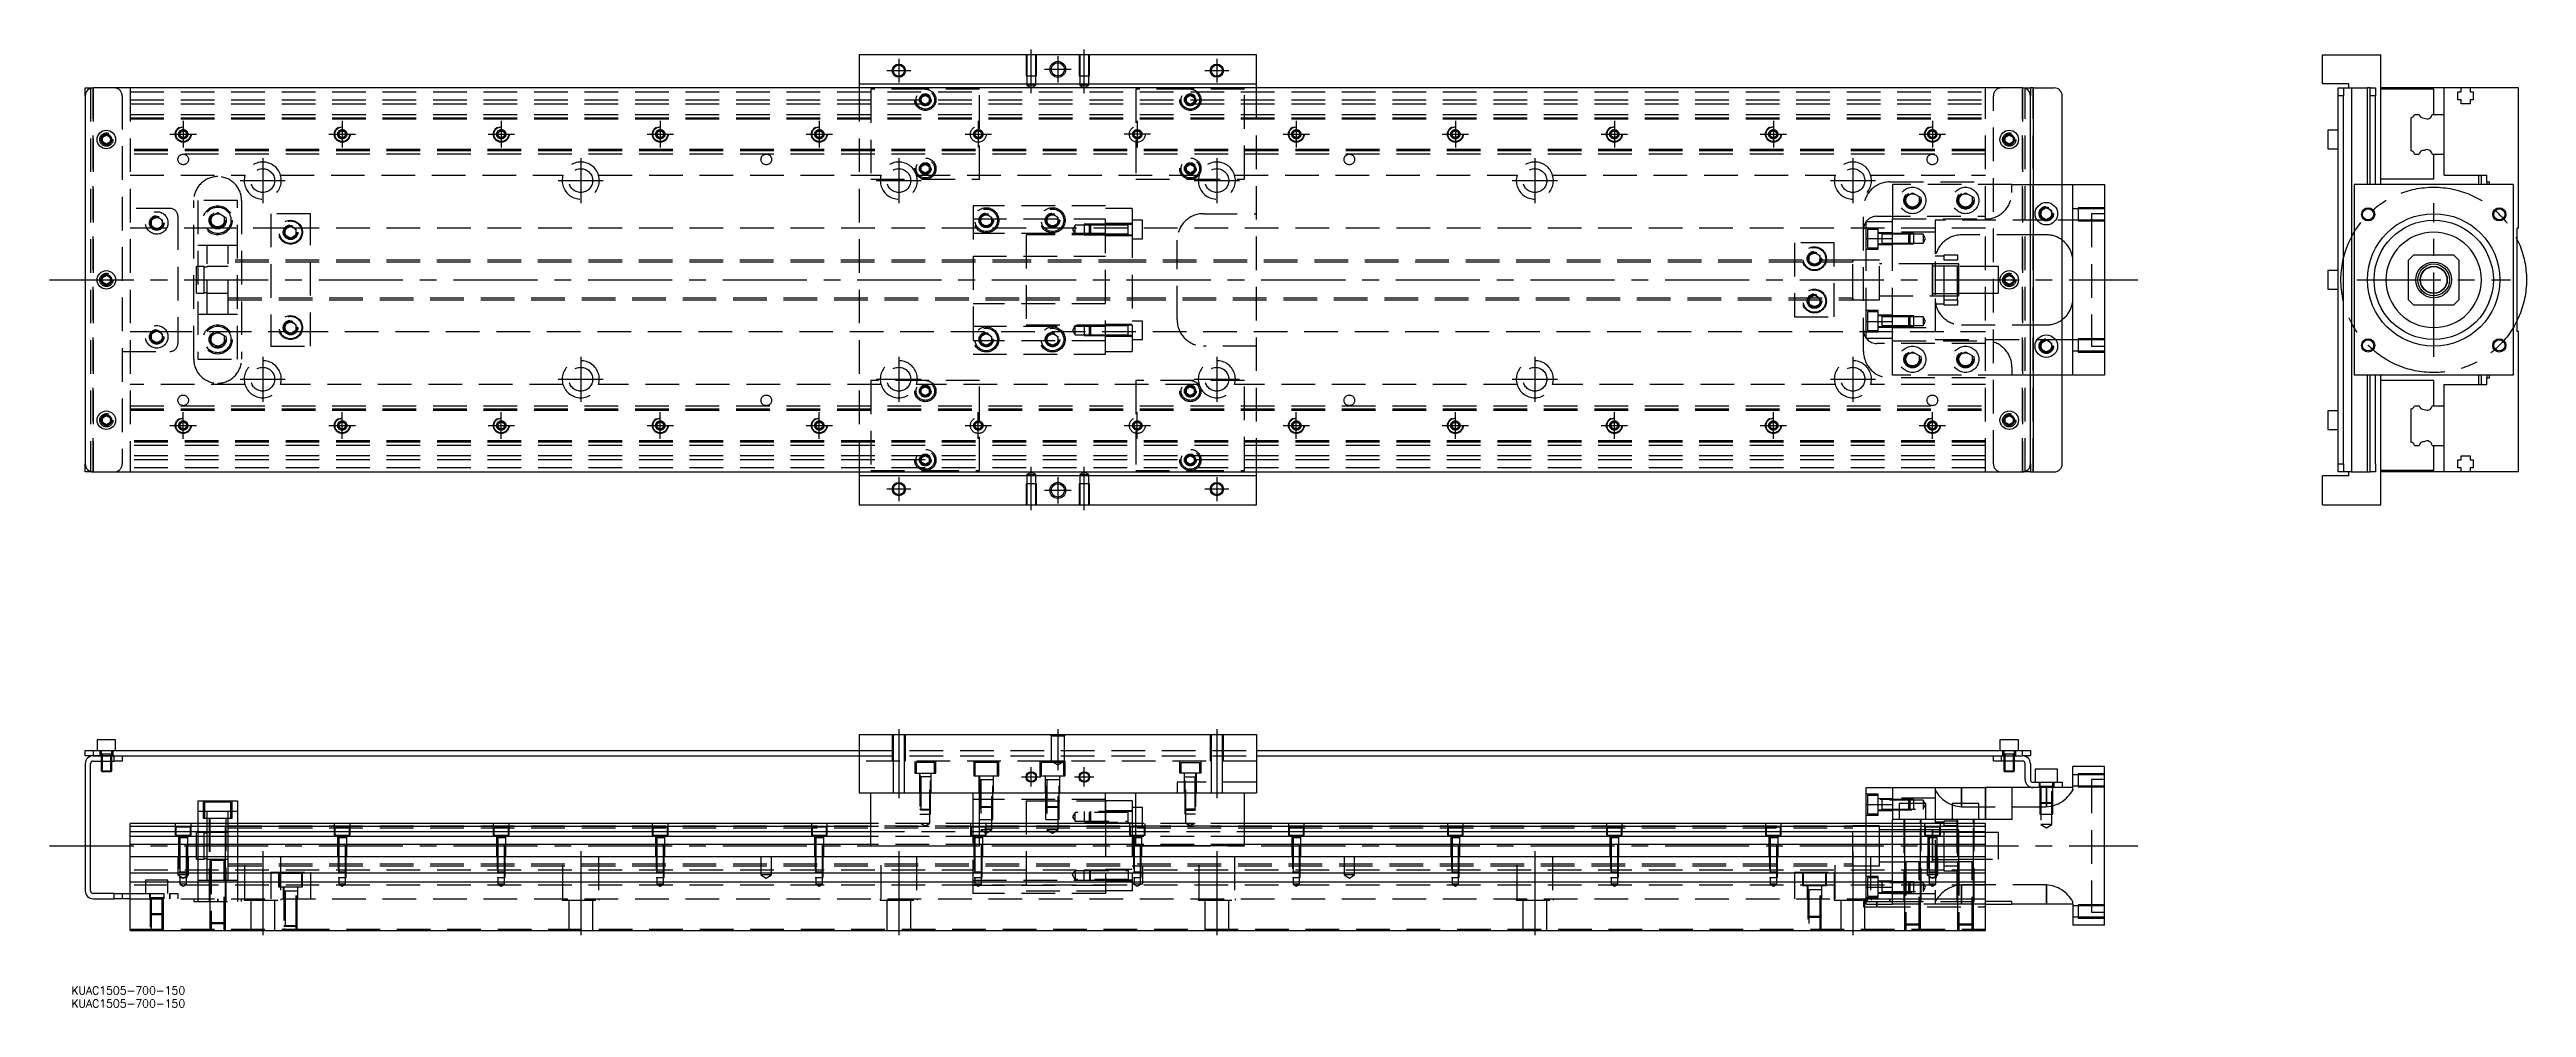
# Model space of a CAD drawing. Extents: x -13 to 921, y -275 to 87.
import ezdxf

# ---------------------------------------------------------------- set-up
doc = ezdxf.new("R2010")
doc.units = 0
doc.linetypes.add('CENTER', pattern=[50.8, 31.75, -6.35, 6.35, -6.35])
doc.linetypes.add('DASHED', pattern=[19.05, 12.7, -6.35])
doc.layers.get('0').update_dxf_attribs({"linetype": 'CONTINUOUS'})
doc.layers.add('CENTER', color=1, linetype='CENTER')
doc.styles.get("Standard").update_dxf_attribs({"font": 'txt.shx', "height": 3, "bigfont": 'bigfont.shx'})

# ---------------------------------------------------------------- blocks, each defined once
blk = doc.blocks.new('*U2')
at = {"color": 7, "linetype": 'CONTINUOUS'}
blk.add_text('KUAC1505-700-150', height=3, dxfattribs=at).set_placement((-5.23, -269.84))
blk = doc.blocks.new('*U3')
at = {"color": 7, "linetype": 'CONTINUOUS'}
blk.add_text('KUAC1505-700-150', height=3, dxfattribs=at).set_placement((-5.23, -274.76))

msp = doc.modelspace()

# ---------------------------------------------------------------- linework, layer by layer
at = {"color": 7, "linetype": 'CONTINUOUS'}
for p, q in [((292, 85), (292, 74)), ((442, 85), (292, 85)), ((442, 74), (442, 85)), ((844.16, 74), (844.16, 85)), ((844.16, 85), (866.16, 85)), ((866.16, 36), (866.16, 85)), ((0, 69.5), (0, 72.5)), ((0, 72.5), (3, 72.5)), ((0, 69.5), (0, -69.5)), ((731, 72.5), (3, 72.5)), ((292, 74), (442, 74)), ((292, 74), (292, 72.5)), ((442, 72.5), (442, 74)), ((731, 72.5), (734, 72.5)), ((734, 72.5), (734, 69.5)), ((735, 72.5), (734, 72.5)), ((734, -69.5), (734, 69.5)), ((735, 72.5), (735, -72.5)), ((735, 72.5), (743, 72.5)), ((746, -69.5), (746, 69.5)), ((854.16, 74), (844.16, 74)), ((850.16, 72.5), (852.16, 72.5)), ((850.16, 69.5), (850.16, 72.5)), ((852.16, 69.5), (850.16, 69.5)), ((850.16, -69.5), (850.16, 69.5)), ((852.16, 72.5), (855.16, 72.5)), ((852.16, 72.5), (852.16, 69.5)), ((852.16, -69.5), (852.16, 69.5)), ((854.16, 72.5), (854.16, 74)), ((855.16, 72.5), (855.16, -72.5)), ((855.16, 72.5), (861.16, 72.5)), ((861.16, 36), (861.16, 72.5)), ((862.16, 72.5), (861.16, 72.5)), ((862.16, 72.5), (864.16, 72.5)), ((862.16, 69.5), (862.16, 72.5)), ((864.16, 69.5), (862.16, 69.5)), ((862.16, 36), (862.16, 69.5)), ((864.16, 72.5), (864.16, 69.5)), ((864.16, 36), (864.16, 69.5)), ((890.16, 72.5), (866.16, 72.5)), ((886.16, 72), (866.16, 72)), ((886.16, 62.5), (886.16, 72)), ((896.46, 72.5), (890.16, 72.5)), ((890.16, 62.5), (890.16, 72.5)), ((895.31, 71), (896.46, 71)), ((895.31, 68), (895.31, 71)), ((896.46, 68), (895.31, 68)), ((899.86, 72.5), (896.46, 72.5)), ((896.46, 71), (896.46, 72.5)), ((896.46, 66.5), (896.46, 68)), ((899.86, 66.5), (896.46, 66.5)), ((899.86, 72.5), (899.86, 71)), ((918.16, 72.5), (899.86, 72.5)), ((899.86, 71), (901.01, 71)), ((899.86, 68), (899.86, 66.5)), ((901.01, 68), (899.86, 68)), ((901.01, 71), (901.01, 68)), ((918.16, 19.5), (918.16, 72.5)), ((846.16, 56.5), (846.16, 53)), ((850.16, 56.5), (846.16, 56.5)), ((877.66, 48.752272), (877.66, 61.247728)), ((878.912272, 62.5), (880.68668, 62.5)), ((885.637372, 62.5), (890.16, 62.5)), ((890.16, 47.5), (890.16, 62.5)), ((890.16, 47.5), (890.16, 62.5)), ((6.5, 53.866026), (8, 54.73205)), ((6.5, 52.133974), (6.5, 53.866026)), ((8, 51.26795), (6.5, 52.133974)), ((8, 54.73205), (9.5, 53.866026)), ((9.5, 52.133974), (8, 51.26795)), ((9.5, 53.866026), (9.5, 52.133974)), ((724.5, 53.866026), (726, 54.73205)), ((724.5, 52.133974), (724.5, 53.866026)), ((726, 51.26795), (724.5, 52.133974)), ((726, 54.73205), (727.5, 53.866026)), ((727.5, 52.133974), (726, 51.26795)), ((727.5, 53.866026), (727.5, 52.133974)), ((846.16, 53), (846.16, 49.5)), ((846.16, 49.5), (850.16, 49.5)), ((878.912272, 47.5), (880.68668, 47.5)), ((885.637372, 47.5), (890.16, 47.5)), ((886.16, 38), (886.16, 47.5)), ((890.16, 39.5), (890.16, 47.5)), ((886.16, 38), (866.16, 38)), ((890.16, 39.5), (906.16, 39.5)), ((903.16, 36), (903.16, 39.5)), ((904.16, 36), (904.16, 39.5)), ((906.16, 37), (906.16, 39.5)), ((746, 36), (750, 36)), ((750, -36), (750, 36)), ((750, 36), (762, 36)), ((762, 36), (762, -36)), ((916.16, 36), (856.16, 36)), ((856.16, 36), (856.16, -36)), ((906.16, 37), (907.16, 37)), ((906.16, 37), (906.16, 36)), ((907.16, 36), (907.16, 37)), ((916.16, 36), (916.16, -36)), ((738, 26.1547), (740, 27.309402)), ((738, 23.8453), (738, 26.1547)), ((740, 22.690598), (738, 23.8453)), ((740, 27.309402), (742, 26.1547)), ((742, 23.8453), (740, 22.690598)), ((742, 26.1547), (742, 23.8453)), ((917.66, -19.5), (917.66, 19.5)), ((918.16, 19.5), (917.66, 19.5)), ((878.66, 9.5), (876.66, 7.5)), ((878.66, 9.5), (893.66, 9.5)), ((895.66, 7.5), (893.66, 9.5)), ((6.5, 0.866026), (8, 1.73205)), ((6.5, -0.866026), (6.5, 0.866026)), ((8, 1.73205), (9.5, 0.866026)), ((9.5, 0.866026), (9.5, -0.866026)), ((724.5, 0.866026), (726, 1.73205)), ((724.5, -0.866026), (724.5, 0.866026)), ((726, 1.73205), (727.5, 0.866026)), ((727.5, 0.866026), (727.5, -0.866026)), ((846.16, 3.5), (846.16, 0)), ((850.16, 3.5), (846.16, 3.5)), ((846.16, 0), (846.16, -3.5)), ((876.66, -7.5), (876.66, 7.5)), ((895.66, 7.5), (895.66, -7.5)), ((8, -1.73205), (6.5, -0.866026)), ((9.5, -0.866026), (8, -1.73205)), ((726, -1.73205), (724.5, -0.866026)), ((727.5, -0.866026), (726, -1.73205)), ((846.16, -3.5), (850.16, -3.5)), ((876.66, -7.5), (878.66, -9.5)), ((893.66, -9.5), (895.66, -7.5)), ((893.66, -9.5), (878.66, -9.5)), ((738, -23.8453), (740, -22.690598)), ((738, -26.1547), (738, -23.8453)), ((740, -27.309402), (738, -26.1547)), ((740, -22.690598), (742, -23.8453)), ((742, -26.1547), (740, -27.309402)), ((742, -23.8453), (742, -26.1547)), ((918.16, -19.5), (917.66, -19.5)), ((918.16, -72.5), (918.16, -19.5)), ((750, -36), (746, -36)), ((762, -36), (750, -36)), ((916.16, -36), (856.16, -36)), ((861.16, -72.5), (861.16, -36)), ((862.16, -69.5), (862.16, -36)), ((864.16, -69.5), (864.16, -36)), ((866.16, -85), (866.16, -36)), ((903.16, -39.5), (903.16, -36)), ((904.16, -39.5), (904.16, -36)), ((906.16, -36), (906.16, -37)), ((906.16, -37), (907.16, -37)), ((906.16, -39.5), (906.16, -37)), ((907.16, -37), (907.16, -36)), ((886.16, -38), (866.16, -38)), ((886.16, -47.5), (886.16, -38)), ((890.16, -39.5), (906.16, -39.5)), ((890.16, -47.5), (890.16, -39.5)), ((6.5, -52.133974), (8, -51.26795)), ((6.5, -53.866026), (6.5, -52.133974)), ((8, -54.73205), (6.5, -53.866026)), ((8, -51.26795), (9.5, -52.133974)), ((9.5, -53.866026), (8, -54.73205)), ((9.5, -52.133974), (9.5, -53.866026)), ((724.5, -52.133974), (726, -51.26795)), ((724.5, -53.866026), (724.5, -52.133974)), ((726, -54.73205), (724.5, -53.866026)), ((726, -51.26795), (727.5, -52.133974)), ((727.5, -53.866026), (726, -54.73205)), ((727.5, -52.133974), (727.5, -53.866026)), ((846.16, -49.5), (846.16, -53)), ((850.16, -49.5), (846.16, -49.5)), ((846.16, -53), (846.16, -56.5)), ((877.66, -61.247728), (877.66, -48.752272)), ((878.912272, -47.5), (880.68668, -47.5)), ((885.637372, -47.5), (890.16, -47.5)), ((890.16, -62.5), (890.16, -47.5)), ((890.16, -62.5), (890.16, -47.5)), ((846.16, -56.5), (850.16, -56.5)), ((878.912272, -62.5), (880.68668, -62.5)), ((885.637372, -62.5), (890.16, -62.5)), ((886.16, -72), (886.16, -62.5)), ((890.16, -72.5), (890.16, -62.5)), ((0, -72.5), (0, -69.5)), ((3, -72.5), (0, -72.5)), ((3, -72.5), (731, -72.5)), ((292, -72.5), (292, -74)), ((292, -74), (292, -85)), ((442, -74), (292, -74)), ((442, -74), (442, -72.5)), ((442, -85), (442, -74)), ((734, -72.5), (731, -72.5)), ((734, -69.5), (734, -72.5)), ((734, -72.5), (735, -72.5)), ((735, -72.5), (743, -72.5)), ((844.16, -85), (844.16, -74)), ((854.16, -74), (844.16, -74)), ((850.16, -69.5), (852.16, -69.5)), ((850.16, -72.5), (850.16, -69.5)), ((852.16, -72.5), (850.16, -72.5)), ((852.16, -69.5), (852.16, -72.5)), ((855.16, -72.5), (852.16, -72.5)), ((854.16, -74), (854.16, -72.5)), ((855.16, -72.5), (861.16, -72.5)), ((861.16, -72.5), (862.16, -72.5)), ((862.16, -72.5), (862.16, -69.5)), ((864.16, -72.5), (862.16, -72.5)), ((864.16, -69.5), (864.16, -72.5)), ((886.16, -72), (866.16, -72)), ((890.16, -72.5), (866.16, -72.5)), ((896.46, -72.5), (890.16, -72.5)), ((895.31, -71), (895.31, -68)), ((895.31, -68), (896.46, -68)), ((896.46, -71), (895.31, -71)), ((896.46, -66.5), (899.86, -66.5)), ((896.46, -68), (896.46, -66.5)), ((896.46, -72.5), (896.46, -71)), ((899.86, -72.5), (896.46, -72.5)), ((899.86, -66.5), (899.86, -68)), ((899.86, -68), (901.01, -68)), ((901.01, -71), (899.86, -71)), ((899.86, -71), (899.86, -72.5)), ((918.16, -72.5), (899.86, -72.5)), ((901.01, -68), (901.01, -71)), ((292, -85), (442, -85)), ((844.16, -85), (866.16, -85)), ((11.5, -173.72), (4.5, -173.72)), ((4.5, -173.72), (4.5, -177.72)), ((11.5, -177.72), (11.5, -173.72)), ((292, -171.72), (292, -193.72)), ((292, -171.72), (442, -171.72)), ((442, -171.72), (442, -193.72)), ((729.5, -173.72), (722.5, -173.72)), ((722.5, -173.72), (722.5, -177.72)), ((729.5, -177.72), (729.5, -173.72)), ((0, -179.72), (0, -177.72)), ((0, -177.72), (3, -177.72)), ((3, -179.72), (0, -179.72)), ((0, -182.72), (0, -230.72)), ((2, -230.72), (2, -182.72)), ((3, -177.72), (3, -179.72)), ((3, -177.72), (292, -177.72)), ((3, -179.72), (11, -179.72)), ((11, -179.72), (3, -179.72)), ((3, -181.72), (11, -181.72)), ((6, -181.72), (6, -185.37)), ((6, -185.37), (10, -185.37)), ((6, -185.37), (6.35, -185.72)), ((6.35, -181.72), (6.35, -185.72)), ((9.65, -185.72), (6.35, -185.72)), ((9.65, -185.72), (9.65, -181.72)), ((9.65, -185.72), (10, -185.37)), ((10, -185.37), (10, -181.72)), ((11, -179.72), (292, -179.72)), ((11, -181.72), (11, -179.72)), ((14, -181.72), (11, -181.72)), ((14, -179.72), (14, -181.72)), ((442, -177.72), (731, -177.72)), ((442, -179.72), (723, -179.72)), ((720, -181.72), (720, -179.72)), ((723, -181.72), (720, -181.72)), ((723, -179.72), (723, -181.72)), ((723, -179.72), (731, -179.72)), ((723, -179.72), (731, -179.72)), ((731, -181.72), (723, -181.72)), ((724, -181.72), (724, -185.37)), ((724, -185.37), (728, -185.37)), ((724, -185.37), (724.35, -185.72)), ((724.35, -181.72), (724.35, -185.72)), ((727.65, -185.72), (724.35, -185.72)), ((727.65, -185.72), (727.65, -181.72)), ((727.65, -185.72), (728, -185.37)), ((728, -185.37), (728, -181.72)), ((731, -179.72), (731, -177.72)), ((731, -177.72), (734, -177.72)), ((734, -179.72), (731, -179.72)), ((732, -188.72), (732, -182.72)), ((734, -177.72), (734, -179.72)), ((734, -182.72), (734, -188.72)), ((744.25, -184.72), (735.75, -184.72)), ((735.75, -184.72), (735.75, -189.72)), ((744.25, -189.72), (744.25, -184.72)), ((750, -191.72), (750, -183.72)), ((762, -183.72), (750, -183.72)), ((762, -243.72), (762, -183.72)), ((292, -193.72), (442, -193.72)), ((296.5, -213.72), (296.5, -193.72)), ((337.5, -213.72), (337.5, -193.72)), ((385, -205.22), (385, -193.72)), ((396.5, -213.72), (396.5, -193.72)), ((437.5, -213.72), (437.5, -193.72)), ((672, -191.72), (682, -191.72)), ((672, -198.067524), (672, -191.72)), ((682, -191.72), (682, -203.72)), ((682, -191.72), (717, -191.72)), ((717, -203.72), (717, -191.72)), ((727, -191.72), (717, -191.72)), ((735, -191.72), (727, -191.72)), ((727, -191.72), (727, -203.72)), ((735, -189.72), (743, -189.72)), ((743, -191.72), (735, -191.72)), ((743, -191.72), (743, -189.72)), ((743, -189.72), (746, -189.72)), ((746, -191.72), (743, -191.72)), ((746, -189.72), (746, -191.72)), ((750, -191.72), (746, -191.72)), ((296.5, -205.22), (17, -205.22)), ((17, -245.72), (17, -205.22)), ((42.5, -196.72), (42.5, -205.22)), ((42.5, -196.72), (57.5, -196.72)), ((57.5, -196.72), (57.5, -205.22)), ((396.5, -205.22), (337.5, -205.22)), ((395, -196.72), (385, -196.72)), ((385, -196.72), (385, -205.22)), ((395, -196.72), (395, -205.22)), ((396.5, -199.22), (395, -199.22)), ((717, -205.22), (437.5, -205.22)), ((672, -198.067524), (682, -198.067524)), ((672, -205.22), (672, -198.067524)), ((682, -205.22), (682, -203.72)), ((727, -203.72), (682, -203.72)), ((694.5, -197.72), (684.5, -197.72)), ((684.5, -197.72), (684.5, -203.72)), ((694.5, -203.72), (694.5, -197.72)), ((714.5, -197.72), (704.5, -197.72)), ((704.5, -197.72), (704.5, -203.72)), ((714.5, -203.72), (714.5, -197.72)), ((717, -245.72), (717, -205.22)), ((296.5, -206.472272), (17, -206.472272)), ((17, -208.24668), (296.5, -208.24668)), ((296.5, -210.143076), (17, -210.143076)), ((296.5, -213.197372), (17, -213.197372)), ((296.5, -213.72), (337.5, -213.72)), ((396.5, -206.472272), (337.5, -206.472272)), ((337.5, -208.24668), (396.5, -208.24668)), ((396.5, -210.143076), (337.5, -210.143076)), ((396.5, -213.197372), (337.5, -213.197372)), ((437.5, -213.72), (396.5, -213.72)), ((717, -206.472272), (437.5, -206.472272)), ((437.5, -208.24668), (717, -208.24668)), ((717, -210.143076), (437.5, -210.143076)), ((717, -213.197372), (437.5, -213.197372)), ((697, -213.72), (697, -207.719994)), ((697, -219.720006), (697, -207.719994)), ((697, -208.595), (697, -209.72)), ((698, -208.595), (697, -208.595)), ((697, -210.719788), (697, -218.845)), ((699.75, -208.595), (698, -208.595)), ((701.5, -208.595), (699.75, -208.595)), ((706.5, -208.595), (701.5, -208.595)), ((707, -208.595), (706.5, -208.595)), ((17, -217.72), (717, -217.72)), ((717, -224.02), (17, -224.02)), ((697, -219.720006), (697, -218.845)), ((697, -218.845), (707, -218.845)), ((712.500006, -219.72), (706.499994, -219.72)), ((712.500006, -219.72), (706.499994, -219.72)), ((11, -231.72), (3, -231.72)), ((11, -233.72), (11, -231.72)), ((11, -231.72), (14, -231.72)), ((14, -231.72), (14, -233.72)), ((14, -231.72), (17, -231.72)), ((717, -227.42), (17, -227.42)), ((3, -233.72), (11, -233.72)), ((14, -233.72), (11, -233.72)), ((17, -233.72), (14, -233.72)), ((727, -234.72), (717, -234.72)), ((717, -235.72), (727, -235.72)), ((727, -235.72), (727, -234.72)), ((750, -235.72), (727, -235.72)), ((750, -235.72), (750, -243.72)), ((17, -245.72), (717, -245.72)), ((762, -243.72), (750, -243.72))]:
    msp.add_line(p, q, dxfattribs=at)
at = {"color": 3, "linetype": 'DASHED'}
for p, q in [((355.000006, 85), (355.000006, 77)), ((355.35, 85), (355.35, 77)), ((358.65, 77), (358.65, 85)), ((358.999994, 77), (358.999994, 85)), ((375.000006, 85), (375.000006, 77)), ((375.35, 85), (375.35, 77)), ((378.65, 77), (378.65, 85)), ((378.999994, 77), (378.999994, 85)), ((355.000006, 77), (358.999994, 77)), ((355.35, 77), (355.35, 73.5)), ((358.65, 73.5), (358.65, 77)), ((375.000006, 77), (378.999994, 77)), ((375.35, 77), (375.35, 73.5)), ((378.65, 73.5), (378.65, 77)), ((2, 72.5), (2, -72.5)), ((3, 72.5), (3, -72.5)), ((3, -72.5), (3, 72.5)), ((3, 72.5), (3, -72.5)), ((3, -72.5), (3, 72.5)), ((14, 69.5), (14, -69.5)), ((17, 72.5), (17, -72.5)), ((17, 71), (717, 71)), ((17, 68), (717, 68)), ((17, 66.5), (717, 66.5)), ((292, 72.5), (292, -72.5)), ((296.5, 72), (296.5, 38)), ((317, 72), (296.5, 72)), ((315, 68), (315.023172, 68.30356)), ((315.5, 68.866026), (317, 69.73205)), ((315.5, 67.133974), (315.5, 68.866026)), ((317, 66.26795), (315.5, 67.133974)), ((337.5, 72), (317, 72)), ((317, 69.73205), (318.5, 68.866026)), ((318.5, 67.133974), (317, 66.26795)), ((318.5, 68.866026), (318.5, 67.133974)), ((337.5, 38), (337.5, 72)), ((358.65, 73.5), (355.35, 73.5)), ((355.35, 73.5), (357, 72.547372)), ((357, 72.547372), (358.65, 73.5)), ((378.65, 73.5), (375.35, 73.5)), ((375.35, 73.5), (377, 72.547372)), ((377, 72.547372), (378.65, 73.5)), ((417, 72), (396.5, 72)), ((396.5, 72), (396.5, 38)), ((415.5, 68.866026), (417, 69.73205)), ((415.5, 67.133974), (415.5, 68.866026)), ((417, 66.26795), (415.5, 67.133974)), ((437.5, 72), (417, 72)), ((417, 69.73205), (418.5, 68.866026)), ((418.5, 67.133974), (417, 66.26795)), ((418.5, 68.866026), (418.5, 67.133974)), ((418.973226, 68.326156), (419, 68)), ((437.5, 38), (437.5, 72)), ((442, -72.5), (442, 72.5)), ((717, -72.5), (717, 72.5)), ((720, -69.5), (720, 69.5)), ((731, -72.5), (731, 72.5)), ((731, 72.5), (731, -72.5)), ((732, -72.5), (732, 72.5)), ((735, -72.5), (735, 72.5)), ((17, 62.5), (717, 62.5)), ((17, 61.247728), (717, 61.247728)), ((17, 61.1147), (717, 61.1147)), ((17, 61.1), (717, 61.1)), ((17, 60.8), (717, 60.8)), ((35.75, 55.721688), (37, 56.443376)), ((37, 56.443376), (38.25, 55.721688)), ((95.75, 55.721688), (97, 56.443376)), ((97, 56.443376), (98.25, 55.721688)), ((155.75, 55.721688), (157, 56.443376)), ((157, 56.443376), (158.25, 55.721688)), ((215.75, 55.721688), (217, 56.443376)), ((217, 56.443376), (218.25, 55.721688)), ((275.75, 55.721688), (277, 56.443376)), ((277, 56.443376), (278.25, 55.721688)), ((455.75, 55.721688), (457, 56.443376)), ((457, 56.443376), (458.25, 55.721688)), ((515.75, 55.721688), (517, 56.443376)), ((517, 56.443376), (518.25, 55.721688)), ((575.75, 55.721688), (577, 56.443376)), ((577, 56.443376), (578.25, 55.721688)), ((635.75, 55.721688), (637, 56.443376)), ((637, 56.443376), (638.25, 55.721688)), ((695.75, 55.721688), (697, 56.443376)), ((697, 56.443376), (698.25, 55.721688)), ((9.973226, 53.326156), (10, 53)), ((717, 49.2), (17, 49.2)), ((717, 48.9), (17, 48.9)), ((717, 48.8853), (17, 48.8853)), ((717, 48.752272), (17, 48.752272)), ((717, 47.5), (17, 47.5)), ((35.5, 55), (35.52041, 55.24661)), ((35.75, 54.278312), (35.75, 55.721688)), ((37, 53.556624), (35.75, 54.278312)), ((38.25, 54.278312), (37, 53.556624)), ((38.25, 55.721688), (38.25, 54.278312)), ((95.5, 55), (95.52041, 55.24661)), ((95.75, 54.278312), (95.75, 55.721688)), ((97, 53.556624), (95.75, 54.278312)), ((98.25, 54.278312), (97, 53.556624)), ((98.25, 55.721688), (98.25, 54.278312)), ((155.75, 54.278312), (155.75, 55.721688)), ((157, 53.556624), (155.75, 54.278312)), ((158.25, 54.278312), (157, 53.556624)), ((158.25, 55.721688), (158.25, 54.278312)), ((158.477374, 55.25955), (158.5, 55)), ((215.75, 54.278312), (215.75, 55.721688)), ((217, 53.556624), (215.75, 54.278312)), ((218.25, 54.278312), (217, 53.556624)), ((218.25, 55.721688), (218.25, 54.278312)), ((218.477374, 55.25955), (218.5, 55)), ((275.75, 54.278312), (275.75, 55.721688)), ((277, 53.556624), (275.75, 54.278312)), ((278.25, 54.278312), (277, 53.556624)), ((278.25, 55.721688), (278.25, 54.278312)), ((278.477374, 55.25955), (278.5, 55)), ((455.5, 55), (455.52041, 55.24661)), ((455.75, 54.278312), (455.75, 55.721688)), ((457, 53.556624), (455.75, 54.278312)), ((458.25, 54.278312), (457, 53.556624)), ((458.25, 55.721688), (458.25, 54.278312)), ((515.5, 55), (515.52041, 55.24661)), ((515.75, 54.278312), (515.75, 55.721688)), ((517, 53.556624), (515.75, 54.278312)), ((518.25, 54.278312), (517, 53.556624)), ((518.25, 55.721688), (518.25, 54.278312)), ((575.5, 55), (575.52041, 55.24661)), ((575.75, 54.278312), (575.75, 55.721688)), ((577, 53.556624), (575.75, 54.278312)), ((578.25, 54.278312), (577, 53.556624)), ((578.25, 55.721688), (578.25, 54.278312)), ((635.75, 54.278312), (635.75, 55.721688)), ((637, 53.556624), (635.75, 54.278312)), ((638.25, 54.278312), (637, 53.556624)), ((638.25, 55.721688), (638.25, 54.278312)), ((638.477374, 55.25955), (638.5, 55)), ((695.75, 54.278312), (695.75, 55.721688)), ((697, 53.556624), (695.75, 54.278312)), ((698.25, 54.278312), (697, 53.556624)), ((698.25, 55.721688), (698.25, 54.278312)), ((698.477374, 55.25955), (698.5, 55)), ((724, 53), (724.030168, 53.346066)), ((17, 39.5), (60.291796, 39.5)), ((73.708204, 39.5), (180.291796, 39.5)), ((193.708204, 39.5), (300.291796, 39.5)), ((296.5, 38), (337.5, 38)), ((313.708204, 39.5), (420.291796, 39.5)), ((315.5, 42.866026), (317, 43.73205)), ((315.5, 41.133974), (315.5, 42.866026)), ((317, 40.26795), (315.5, 41.133974)), ((317, 43.73205), (318.5, 42.866026)), ((318.5, 41.133974), (317, 40.26795)), ((318.5, 42.866026), (318.5, 41.133974)), ((318.973226, 42.326156), (319, 42)), ((396.5, 38), (437.5, 38)), ((415.5, 42.866026), (417, 43.73205)), ((415.5, 41.133974), (415.5, 42.866026)), ((417, 40.26795), (415.5, 41.133974)), ((417, 43.73205), (418.5, 42.866026)), ((418.5, 41.133974), (417, 40.26795)), ((418.5, 42.866026), (418.5, 41.133974)), ((418.973226, 42.326156), (419, 42)), ((433.708204, 39.5), (540.291796, 39.5)), ((553.708204, 39.5), (660.291796, 39.5)), ((673.708204, 39.5), (717, 39.5)), ((41, -30), (41, 30)), ((57.5, 30), (42.5, 30)), ((42.5, 30), (42.5, -30)), ((57.5, -30), (57.5, 30)), ((59, 30), (59, -30)), ((681, 37), (717, 37)), ((682, 36), (682, 23)), ((727, 36), (682, 36)), ((687, 31.443376), (689.5, 32.886752)), ((687, 28.556624), (687, 31.443376)), ((689.5, 27.113248), (687, 28.556624)), ((689.5, 32.886752), (692, 31.443376)), ((692, 28.556624), (689.5, 27.113248)), ((692, 31.443376), (692, 28.556624)), ((692.477798, 30.364306), (692.5, 30)), ((706.5, 30), (706.520026, 30.346056)), ((707, 31.443376), (709.5, 32.886752)), ((707, 28.556624), (707, 31.443376)), ((709.5, 27.113248), (707, 28.556624)), ((709.5, 32.886752), (712, 31.443376)), ((712, 28.556624), (709.5, 27.113248)), ((712, 31.443376), (712, 28.556624)), ((727, 33), (727, 36)), ((727, 36), (734, 36)), ((734, 36), (746, 36)), ((32, 27), (14, 27)), ((26.359688, 19.5), (17, 19.5)), ((24.5, 21.5), (24.534018, 21.911016)), ((25, 22.6547), (27, 23.809402)), ((25, 20.3453), (25, 22.6547)), ((27, 19.190598), (25, 20.3453)), ((27, 23.809402), (29, 22.6547)), ((29, 20.3453), (27, 19.190598)), ((50, 19.5), (27.640312, 19.5)), ((29, 22.6547), (29, 20.3453)), ((35, 24), (35, -24)), ((47, 22.5), (47.020026, 22.846056)), ((47.5, 23.943376), (50, 25.386752)), ((47.5, 21.056624), (47.5, 23.943376)), ((50, 19.613248), (47.5, 21.056624)), ((50, 25.386752), (52.5, 23.943376)), ((52.5, 21.056624), (50, 19.613248)), ((76.030306, 19.5), (50, 19.5)), ((52.5, 23.943376), (52.5, 21.056624)), ((70, 25), (70, -25)), ((85, 25), (70, 25)), ((75.5, 19.1547), (77.5, 20.309402)), ((75.5, 16.8453), (75.5, 19.1547)), ((77.5, 20.309402), (79.5, 19.1547)), ((717, 19.5), (78.969694, 19.5)), ((79.5, 19.1547), (79.5, 16.8453)), ((85, -25), (85, 25)), ((335, 28), (335, -28)), ((385, 28), (335, 28)), ((335, 23), (385, 23)), ((338, 23.6547), (340, 24.809402)), ((338, 21.3453), (338, 23.6547)), ((340, 20.190598), (338, 21.3453)), ((340, 24.809402), (342, 23.6547)), ((342, 21.3453), (340, 20.190598)), ((342, 23.6547), (342, 21.3453)), ((342.483582, 22.786038), (342.5, 22.5)), ((363, 23.6547), (365, 24.809402)), ((363, 21.3453), (363, 23.6547)), ((365, 20.190598), (363, 21.3453)), ((365, 24.809402), (367, 23.6547)), ((367, 21.3453), (365, 20.190598)), ((367, 23.6547), (367, 21.3453)), ((367.483582, 22.786038), (367.5, 22.5)), ((373.5, 20.702558), (372.547372, 19.052558)), ((372.547372, 19.052558), (373.5, 17.402558)), ((373.5, 17.402558), (373.5, 20.702558)), ((377, 20.702558), (373.5, 20.702558)), ((377, 21.052554), (377, 17.052564)), ((379.35, 21.052554), (377, 21.052554)), ((379, 20.702558), (377, 20.702558)), ((379.35, 21.052558), (379, 20.702558)), ((379, 17.402558), (379, 20.702558)), ((385, 20.702558), (379, 20.702558)), ((385, 20.702558), (379, 20.702558)), ((379.35, 21.052558), (379.35, 17.052558)), ((385, 21.052556), (379.35, 21.052558)), ((385, 21.052554), (379.35, 21.052554)), ((385, -28), (385, 28)), ((395, 27), (385, 27)), ((395, 21.302558), (385, 21.302558)), ((393.605, 21.052558), (385, 21.052556)), ((395, 20.976176), (385, 20.976176)), ((393.6, 20.702558), (385, 20.702558)), ((395, 21.052558), (393.595, 21.052558)), ((393.6, 17.052554), (393.6, 21.052564)), ((393.6, 17.052554), (393.6, 21.052564)), ((393.6, 20.702558), (393.6, 21.052564)), ((393.6, 20.836098), (393.6, 21.052558)), ((393.6, 21.052558), (393.6, 20.835892)), ((395, 27), (395, 20.976176)), ((399, 22.552558), (395, 22.552558)), ((395, 20.976176), (395, -20.976176)), ((399, 15.552558), (399, 22.552558)), ((422, 25), (442, 25)), ((671, -27), (671, 27)), ((672, 15.652476), (672, 22)), ((672, 22), (682, 22)), ((676.5, 19.55635), (672, 19.55635)), ((672.5, 19.05635), (672.5, 12.05635)), ((676.5, 19.05635), (672.5, 19.05635)), ((676, 24), (717, 24)), ((676.5, 11.55635), (676.5, 19.55635)), ((682, 15.652476), (682, 23)), ((682, 23), (717, 23)), ((682, 15.652476), (682, 22)), ((698, 22.5), (698, 7)), ((740, 22.5), (698, 22.5)), ((757, 22.5), (740, 22.5)), ((742.483582, 25.286038), (742.5, 25)), ((752, 26.848738), (750, 26.848738)), ((750, 22.648738), (752, 22.648738)), ((752, 27.248732), (752, 22.248742)), ((762, 27.248732), (752, 27.248732)), ((762, 26.848738), (752, 26.848738)), ((752, 22.648738), (762, 22.648738)), ((752, 22.248742), (762, 22.248742)), ((757, 25), (757, -25)), ((762, 25), (757, 25)), ((46, 13), (42.5, 13)), ((46, -13), (46, 13)), ((54, 13), (46, 13)), ((54, 13), (46, 13)), ((54, -13), (54, 13)), ((57.5, 13), (54, 13)), ((75, 18), (75.034018, 18.411016)), ((77.5, 15.690598), (75.5, 16.8453)), ((79.5, 16.8453), (77.5, 15.690598)), ((385, 17.5), (335, 17.5)), ((355, 17), (355, -17)), ((385, 17), (355, 17)), ((373.5, 17.402558), (377, 17.402558)), ((377, 17.402558), (379, 17.402558)), ((377, 17.052564), (379.35, 17.052564)), ((379, 17.402558), (385, 17.402558)), ((379, 17.402558), (379.35, 17.052558)), ((379, 17.402558), (385, 17.402558)), ((379.35, 17.052564), (385, 17.052564)), ((379.35, 17.052558), (385, 17.052562)), ((385, 17.402558), (393.6, 17.402558)), ((385, 17.052562), (393.605, 17.052558)), ((385, 16.802558), (395, 16.802558)), ((393.595, 17.052558), (395, 17.052558)), ((393.6, 17.052554), (393.6, 17.402558)), ((393.6, 17.269268), (393.6, 17.052558)), ((393.6, 17.052558), (393.6, 17.26902)), ((395, 15.552558), (399, 15.552558)), ((412, -15), (412, 15)), ((660, 14), (645, 14)), ((645, 14), (645, -14)), ((650.5, 9.1547), (652.5, 10.309402)), ((652.5, 10.309402), (654.5, 9.1547)), ((660, -14), (660, 14)), ((672, -15.652476), (672, 15.652476)), ((672, 15.652476), (682, 15.652476)), ((672, 11.55635), (676.5, 11.55635)), ((672.5, 12.05635), (676.5, 12.05635)), ((682, 17.80635), (676.5, 17.80635)), ((677.905, 17.55635), (676.5, 17.55635)), ((676.5, 13.55635), (677.905, 13.55635)), ((676.5, 13.30635), (682, 13.30635)), ((682, 17.556346), (677.895, 17.55635)), ((677.895, 13.55635), (682, 13.556352)), ((677.9, 17.556354), (677.9, 13.556344)), ((677.9, 17.556354), (677.9, 13.556344)), ((677.9, 17.55635), (677.9, 17.339888)), ((677.9, 17.33964), (677.9, 17.55635)), ((682, 17.20635), (677.9, 17.20635)), ((677.9, 13.90635), (682, 13.90635)), ((677.9, 13.55635), (677.9, 13.773016)), ((677.9, 13.77281), (677.9, 13.55635)), ((698, 18), (682, 18)), ((698, 18), (682, 18)), ((688.15, 17.55635), (682, 17.556346)), ((688.15, 17.556344), (682, 17.556344)), ((688.5, 17.20635), (682, 17.20635)), ((688.5, 17.20635), (682, 17.20635)), ((682, -15.652476), (682, 15.652476)), ((682, -15.652476), (682, 15.652476)), ((682, 13.90635), (688.5, 13.90635)), ((682, 13.90635), (688.5, 13.90635)), ((682, 13.556354), (688.15, 13.556354)), ((682, 13.556352), (688.15, 13.55635)), ((688.15, 13.55635), (688.15, 17.55635)), ((688.5, 17.20635), (688.15, 17.55635)), ((690, 17.556344), (688.15, 17.556344)), ((688.15, 13.55635), (688.5, 13.90635)), ((688.15, 13.556354), (690, 13.556354)), ((688.5, 17.20635), (688.5, 13.90635)), ((690, 17.20635), (688.5, 17.20635)), ((688.5, 13.90635), (690, 13.90635)), ((690, 13.556354), (690, 17.556344)), ((693.5, 17.20635), (690, 17.20635)), ((690, 13.90635), (693.5, 13.90635)), ((693.5, 17.20635), (693.5, 13.90635)), ((694.452628, 15.55635), (693.5, 17.20635)), ((693.5, 13.90635), (694.452628, 15.55635)), ((701.5, 9.5), (706.5, 9.5)), ((701.5, 7.5), (701.5, 9.5)), ((706.5, 9.5), (706.5, 7.5)), ((734, 17), (708, 17)), ((740, 17), (734, 17)), ((9.973226, 0.326156), (10, 0)), ((42, -5), (42, 5)), ((44.85, 5), (42, 5)), ((44.85, -5), (44.85, 5)), ((46, 4.8), (44.85, 4.8)), ((54, 5), (46, 5)), ((54, 5), (46, 5)), ((355, 7.5), (54, 7.5)), ((355, 6.75), (54, 6.75)), ((335, 9), (385, 9)), ((395, 7.5), (355, 7.5)), ((395, 7.499994), (355, 7.499994)), ((395, 6.75), (355, 6.75)), ((395, 6.75), (355, 6.75)), ((667.005, 7.5), (395, 7.5)), ((667, 6.75), (395, 6.75)), ((650.5, 6.8453), (650.5, 9.1547)), ((652.5, 5.690598), (650.5, 6.8453)), ((654.5, 6.8453), (652.5, 5.690598)), ((654.5, 9.1547), (654.5, 6.8453)), ((654.983582, 8.286038), (655, 8)), ((672, 7.5), (666.995, 7.5)), ((667, -7.500006), (667, 7.500006)), ((667, 6.75), (667, 7.500006)), ((667, 6.951128), (667, 7.5)), ((667, 7.5), (667, 6.951128)), ((667, -6.951128), (667, 6.951128)), ((667, -6.75), (667, 6.75)), ((677, 7.5), (672, 7.5)), ((677, 7.5), (672, 7.5)), ((677, -7.5), (677, 7.5)), ((677, -7.5), (677, 7.5)), ((697.005, 6), (677, 6)), ((696.995, 6), (677, 6)), ((706.5, 6), (696.995, 6)), ((697.005, 6), (696.995, 6)), ((697, -6.000006), (697, 6.000006)), ((697, 5.125), (697, 6.000006)), ((697, 5.325034), (697, 6)), ((697, 6), (697, -5.999164)), ((697, 5.125), (697, -5.125)), ((707, 5.125), (697, 5.125)), ((706.5, 6), (697.005, 6)), ((701.5, 9), (698, 9)), ((698, 7), (698, -7)), ((701.5, -7.5), (701.5, 7.5)), ((706.5, 7.5), (701.5, 7.5)), ((706.5, -7.5), (706.5, 7.5)), ((707, 6), (706.5, 6)), ((707, -6), (707, 6)), ((720, 5), (707, 5)), ((722, 5), (720, 5)), ((722, -5), (722, 5)), ((724, 0), (724.023172, 0.30356)), ((42, -5), (44.85, -5)), ((44.85, -4.8), (46, -4.8)), ((46, -5), (54, -5)), ((46, -5), (54, -5)), ((54, -6.75), (355, -6.75)), ((54, -7.5), (355, -7.5)), ((385, -9), (335, -9)), ((355, -6.75), (395, -6.75)), ((355, -6.75), (395, -6.75)), ((355, -7.499994), (395, -7.499994)), ((355, -7.5), (395, -7.5)), ((395, -6.75), (667, -6.75)), ((395, -7.5), (667.005, -7.5)), ((650, -8), (650.018502, -7.696412)), ((650.5, -6.8453), (652.5, -5.690598)), ((650.5, -9.1547), (650.5, -6.8453)), ((652.5, -10.309402), (650.5, -9.1547)), ((652.5, -5.690598), (654.5, -6.8453)), ((654.5, -9.1547), (652.5, -10.309402)), ((654.5, -6.8453), (654.5, -9.1547)), ((666.995, -7.5), (672, -7.5)), ((667, -7.500006), (667, -6.75)), ((667, -7.5), (667, -6.951128)), ((667, -6.951128), (667, -7.5)), ((672, -7.5), (677, -7.5)), ((672, -7.5), (677, -7.5)), ((677, -6), (697.005, -6)), ((677, -6), (696.995, -6)), ((696.995, -6), (706.5, -6)), ((696.995, -6), (697.005, -6)), ((697, -6.000006), (697, -5.125)), ((697, -5.125), (707, -5.125)), ((697, -6), (697, -5.325218)), ((697, -5.999164), (697, -6)), ((697.005, -6), (706.5, -6)), ((698, -7), (698, -22.5)), ((698, -9), (701.5, -9)), ((701.5, -7.5), (706.5, -7.5)), ((701.5, -9.5), (701.5, -7.5)), ((706.5, -6), (707, -6)), ((706.5, -7.5), (706.5, -9.5)), ((707, -5), (720, -5)), ((720, -5), (722, -5)), ((42.5, -13), (46, -13)), ((46, -13), (54, -13)), ((46, -13), (54, -13)), ((54, -13), (57.5, -13)), ((75.5, -16.8453), (77.5, -15.690598)), ((75.5, -19.1547), (75.5, -16.8453)), ((77.5, -15.690598), (79.5, -16.8453)), ((79.5, -16.8453), (79.5, -19.1547)), ((79.983582, -17.713962), (80, -18)), ((335, -17.5), (385, -17.5)), ((355, -17), (385, -17)), ((373.5, -17.402558), (372.547372, -19.052558)), ((373.5, -20.702558), (373.5, -17.402558)), ((377, -17.402558), (373.5, -17.402558)), ((377, -17.052564), (377, -21.052554)), ((379.35, -17.052564), (377, -17.052564)), ((379, -17.402558), (377, -17.402558)), ((379.35, -17.052558), (379, -17.402558)), ((379, -20.702558), (379, -17.402558)), ((385, -17.402558), (379, -17.402558)), ((385, -17.402558), (379, -17.402558)), ((379.35, -17.052558), (379.35, -21.052558)), ((385, -17.052562), (379.35, -17.052558)), ((385, -17.052564), (379.35, -17.052564)), ((395, -16.802558), (385, -16.802558)), ((393.605, -17.052558), (385, -17.052562)), ((393.6, -17.402558), (385, -17.402558)), ((395, -17.052558), (393.595, -17.052558)), ((393.6, -21.052564), (393.6, -17.052554)), ((393.6, -21.051878), (393.6, -17.052554)), ((393.6, -17.26902), (393.6, -17.052558)), ((393.6, -17.052558), (393.6, -17.269226)), ((399, -15.552558), (395, -15.552558)), ((399, -22.552558), (399, -15.552558)), ((645, -14), (660, -14)), ((676.5, -11.55635), (672, -11.55635)), ((672, -15.652476), (682, -15.652476)), ((672, -22), (672, -15.652476)), ((672.5, -12.05635), (672.5, -19.05635)), ((676.5, -12.05635), (672.5, -12.05635)), ((676.5, -19.55635), (676.5, -11.55635)), ((682, -13.30635), (676.5, -13.30635)), ((677.905, -13.55635), (676.5, -13.55635)), ((676.5, -17.55635), (677.905, -17.55635)), ((676.5, -17.80635), (682, -17.80635)), ((682, -13.556352), (677.895, -13.55635)), ((677.895, -17.55635), (682, -17.556346)), ((677.9, -13.556344), (677.9, -17.556354)), ((677.9, -13.556344), (677.9, -17.556354)), ((677.9, -13.55635), (677.9, -13.77281)), ((677.9, -13.773058), (677.9, -13.55635)), ((682, -13.90635), (677.9, -13.90635)), ((677.9, -17.20635), (682, -17.20635)), ((677.9, -17.55635), (677.9, -17.339682)), ((677.9, -17.339888), (677.9, -17.55635)), ((688.15, -13.55635), (682, -13.556352)), ((688.15, -13.556352), (682, -13.556354)), ((688.5, -13.90635), (682, -13.90635)), ((688.5, -13.90635), (682, -13.90635)), ((682, -22), (682, -15.652476)), ((682, -23), (682, -15.652476)), ((682, -17.20635), (688.5, -17.20635)), ((682, -17.20635), (688.5, -17.20635)), ((682, -17.556344), (688.15, -17.556346)), ((682, -17.556346), (688.15, -17.55635)), ((682, -18), (698, -18)), ((682, -18), (698, -18)), ((688.15, -17.55635), (688.15, -13.55635)), ((688.5, -13.90635), (688.15, -13.55635)), ((690, -13.556354), (688.15, -13.556352)), ((688.15, -17.55635), (688.5, -17.20635)), ((688.15, -17.556346), (690, -17.556344)), ((688.5, -13.90635), (688.5, -17.20635)), ((690, -13.90635), (688.5, -13.90635)), ((688.5, -17.20635), (690, -17.20635)), ((690, -17.556344), (690, -13.556354)), ((693.5, -13.90635), (690, -13.90635)), ((690, -17.20635), (693.5, -17.20635)), ((693.5, -13.90635), (693.5, -17.20635)), ((694.452628, -15.55635), (693.5, -13.90635)), ((693.5, -17.20635), (694.452628, -15.55635)), ((706.5, -9.5), (701.5, -9.5)), ((708, -17), (734, -17)), ((734, -17), (740, -17)), ((14, -27), (32, -27)), ((17, -19.5), (26.359688, -19.5)), ((25, -20.3453), (27, -19.190598)), ((25, -22.6547), (25, -20.3453)), ((27, -23.809402), (25, -22.6547)), ((27, -19.190598), (29, -20.3453)), ((29, -22.6547), (27, -23.809402)), ((27.640312, -19.5), (50, -19.5)), ((29, -20.3453), (29, -22.6547)), ((29.483582, -21.213962), (29.5, -21.5)), ((47, -22.5), (47.020026, -22.153944)), ((47.5, -21.056624), (50, -19.613248)), ((47.5, -23.943376), (47.5, -21.056624)), ((50, -25.386752), (47.5, -23.943376)), ((50, -19.5), (76.030306, -19.5)), ((50, -19.613248), (52.5, -21.056624)), ((52.5, -23.943376), (50, -25.386752)), ((52.5, -21.056624), (52.5, -23.943376)), ((70, -25), (85, -25)), ((77.5, -20.309402), (75.5, -19.1547)), ((79.5, -19.1547), (77.5, -20.309402)), ((78.969694, -19.5), (717, -19.5)), ((385, -23), (335, -23)), ((335, -28), (385, -28)), ((338, -21.3453), (340, -20.190598)), ((338, -23.6547), (338, -21.3453)), ((340, -24.809402), (338, -23.6547)), ((340, -20.190598), (342, -21.3453)), ((342, -23.6547), (340, -24.809402)), ((342, -21.3453), (342, -23.6547)), ((342.483582, -22.213962), (342.5, -22.5)), ((362.5, -22.5), (362.518502, -22.196412)), ((363, -21.3453), (365, -20.190598)), ((363, -23.6547), (363, -21.3453)), ((365, -24.809402), (363, -23.6547)), ((365, -20.190598), (367, -21.3453)), ((367, -23.6547), (365, -24.809402)), ((367, -21.3453), (367, -23.6547)), ((372.547372, -19.052558), (373.5, -20.702558)), ((373.5, -20.702558), (377, -20.702558)), ((377, -20.702558), (379, -20.702558)), ((377, -21.052554), (379.35, -21.052554)), ((379, -20.702558), (385, -20.702558)), ((379, -20.702558), (379.35, -21.052558)), ((379, -20.702558), (385, -20.702558)), ((379.35, -21.052554), (385, -21.052554)), ((379.35, -21.052558), (385, -21.052556)), ((385, -20.702558), (393.6, -20.702558)), ((395, -20.976176), (385, -20.976176)), ((385, -21.052556), (393.605, -21.052558)), ((385, -21.302558), (395, -21.302558)), ((385, -27), (395, -27)), ((393.595, -21.052558), (395, -21.052558)), ((393.6, -20.83585), (393.6, -21.052558)), ((393.6, -21.052558), (393.6, -20.836098)), ((393.6, -21.052564), (393.6, -21.051878)), ((395, -20.976176), (395, -27)), ((395, -22.552558), (399, -22.552558)), ((442, -25), (422, -25)), ((672, -19.55635), (676.5, -19.55635)), ((672, -22), (682, -22)), ((672.5, -19.05635), (676.5, -19.05635)), ((717, -24), (676, -24)), ((682, -23), (717, -23)), ((682, -36), (682, -23)), ((687, -28.556624), (689.5, -27.113248)), ((689.5, -27.113248), (692, -28.556624)), ((698, -22.5), (740, -22.5)), ((707, -28.556624), (709.5, -27.113248)), ((709.5, -27.113248), (712, -28.556624)), ((740, -22.5), (757, -22.5)), ((742.483582, -24.713962), (742.5, -25)), ((752, -22.648738), (750, -22.648738)), ((750, -26.848738), (752, -26.848738)), ((752, -22.248742), (752, -27.248732)), ((762, -22.248742), (752, -22.248742)), ((762, -22.648738), (752, -22.648738)), ((752, -26.848738), (762, -26.848738)), ((752, -27.248732), (762, -27.248732)), ((757, -25), (762, -25)), ((42.5, -30), (57.5, -30)), ((717, -37), (681, -37)), ((727, -36), (682, -36)), ((686.5, -30), (686.520026, -29.653944)), ((687, -31.443376), (687, -28.556624)), ((689.5, -32.886752), (687, -31.443376)), ((692, -31.443376), (689.5, -32.886752)), ((692, -28.556624), (692, -31.443376)), ((706.5, -30), (706.520026, -29.653944)), ((707, -31.443376), (707, -28.556624)), ((709.5, -32.886752), (707, -31.443376)), ((712, -31.443376), (709.5, -32.886752)), ((712, -28.556624), (712, -31.443376)), ((727, -33), (727, -36)), ((734, -36), (727, -36)), ((746, -36), (734, -36)), ((60.291796, -39.5), (17, -39.5)), ((180.291796, -39.5), (73.708204, -39.5)), ((300.291796, -39.5), (193.708204, -39.5)), ((296.5, -38), (296.5, -72)), ((337.5, -38), (296.5, -38)), ((420.291796, -39.5), (313.708204, -39.5)), ((315.5, -41.133974), (317, -40.26795)), ((315.5, -42.866026), (315.5, -41.133974)), ((317, -43.73205), (315.5, -42.866026)), ((317, -40.26795), (318.5, -41.133974)), ((318.5, -42.866026), (317, -43.73205)), ((318.5, -41.133974), (318.5, -42.866026)), ((318.973226, -41.673844), (319, -42)), ((337.5, -72), (337.5, -38)), ((396.5, -38), (396.5, -72)), ((437.5, -38), (396.5, -38)), ((415, -42), (415.030168, -41.653934)), ((415.5, -41.133974), (417, -40.26795)), ((415.5, -42.866026), (415.5, -41.133974)), ((417, -43.73205), (415.5, -42.866026)), ((417, -40.26795), (418.5, -41.133974)), ((418.5, -42.866026), (417, -43.73205)), ((418.5, -41.133974), (418.5, -42.866026)), ((540.291796, -39.5), (433.708204, -39.5)), ((437.5, -72), (437.5, -38)), ((660.291796, -39.5), (553.708204, -39.5)), ((717, -39.5), (673.708204, -39.5)), ((6, -53), (6.030168, -52.653934)), ((17, -47.5), (717, -47.5)), ((17, -48.752272), (717, -48.752272)), ((17, -48.8853), (717, -48.8853)), ((17, -48.9), (717, -48.9)), ((17, -49.2), (717, -49.2)), ((35.5, -55), (35.52041, -54.75339)), ((35.75, -54.278312), (37, -53.556624)), ((35.75, -55.721688), (35.75, -54.278312)), ((37, -56.443376), (35.75, -55.721688)), ((37, -53.556624), (38.25, -54.278312)), ((38.25, -55.721688), (37, -56.443376)), ((38.25, -54.278312), (38.25, -55.721688)), ((95.75, -54.278312), (97, -53.556624)), ((95.75, -55.721688), (95.75, -54.278312)), ((97, -56.443376), (95.75, -55.721688)), ((97, -53.556624), (98.25, -54.278312)), ((98.25, -55.721688), (97, -56.443376)), ((98.25, -54.278312), (98.25, -55.721688)), ((98.477374, -54.74045), (98.5, -55)), ((155.5, -55), (155.52041, -54.75339)), ((155.75, -54.278312), (157, -53.556624)), ((155.75, -55.721688), (155.75, -54.278312)), ((157, -56.443376), (155.75, -55.721688)), ((157, -53.556624), (158.25, -54.278312)), ((158.25, -55.721688), (157, -56.443376)), ((158.25, -54.278312), (158.25, -55.721688)), ((215.5, -55), (215.52041, -54.75339)), ((215.75, -54.278312), (217, -53.556624)), ((215.75, -55.721688), (215.75, -54.278312)), ((217, -56.443376), (215.75, -55.721688)), ((217, -53.556624), (218.25, -54.278312)), ((218.25, -55.721688), (217, -56.443376)), ((218.25, -54.278312), (218.25, -55.721688)), ((275.5, -55), (275.52041, -54.75339)), ((275.75, -54.278312), (277, -53.556624)), ((275.75, -55.721688), (275.75, -54.278312)), ((277, -56.443376), (275.75, -55.721688)), ((277, -53.556624), (278.25, -54.278312)), ((278.25, -55.721688), (277, -56.443376)), ((278.25, -54.278312), (278.25, -55.721688)), ((455.75, -54.278312), (457, -53.556624)), ((455.75, -55.721688), (455.75, -54.278312)), ((457, -56.443376), (455.75, -55.721688)), ((457, -53.556624), (458.25, -54.278312)), ((458.25, -55.721688), (457, -56.443376)), ((458.25, -54.278312), (458.25, -55.721688)), ((458.477374, -54.74045), (458.5, -55)), ((515.75, -54.278312), (517, -53.556624)), ((515.75, -55.721688), (515.75, -54.278312)), ((517, -56.443376), (515.75, -55.721688)), ((517, -53.556624), (518.25, -54.278312)), ((518.25, -55.721688), (517, -56.443376)), ((518.25, -54.278312), (518.25, -55.721688)), ((518.477374, -54.74045), (518.5, -55)), ((575.75, -54.278312), (577, -53.556624)), ((575.75, -55.721688), (575.75, -54.278312)), ((577, -56.443376), (575.75, -55.721688)), ((577, -53.556624), (578.25, -54.278312)), ((578.25, -55.721688), (577, -56.443376)), ((578.25, -54.278312), (578.25, -55.721688)), ((578.477374, -54.74045), (578.5, -55)), ((635.75, -54.278312), (637, -53.556624)), ((635.75, -55.721688), (635.75, -54.278312)), ((637, -56.443376), (635.75, -55.721688)), ((637, -53.556624), (638.25, -54.278312)), ((638.25, -55.721688), (637, -56.443376)), ((638.25, -54.278312), (638.25, -55.721688)), ((638.477374, -54.74045), (638.5, -55)), ((695.75, -54.278312), (697, -53.556624)), ((695.75, -55.721688), (695.75, -54.278312)), ((697, -56.443376), (695.75, -55.721688)), ((697, -53.556624), (698.25, -54.278312)), ((698.25, -55.721688), (697, -56.443376)), ((698.25, -54.278312), (698.25, -55.721688)), ((698.477374, -54.74045), (698.5, -55)), ((724, -53), (724.030168, -52.653934)), ((717, -60.8), (17, -60.8)), ((717, -61.1), (17, -61.1)), ((717, -61.1147), (17, -61.1147)), ((717, -61.247728), (17, -61.247728)), ((717, -62.5), (17, -62.5)), ((717, -66.5), (17, -66.5)), ((717, -68), (17, -68)), ((717, -71), (17, -71)), ((296.5, -72), (317, -72)), ((315, -68), (315.023172, -67.69644)), ((315.5, -67.133974), (317, -66.26795)), ((315.5, -68.866026), (315.5, -67.133974)), ((317, -69.73205), (315.5, -68.866026)), ((317, -66.26795), (318.5, -67.133974)), ((318.5, -68.866026), (317, -69.73205)), ((317, -72), (337.5, -72)), ((318.5, -67.133974), (318.5, -68.866026)), ((357, -72.547372), (355.35, -73.5)), ((355.35, -73.5), (357, -73.5)), ((355.35, -73.5), (355.35, -77)), ((358.65, -73.5), (357, -72.547372)), ((357, -73.5), (358.65, -73.5)), ((358.65, -77), (358.65, -73.5)), ((377, -72.547372), (375.35, -73.5)), ((375.35, -73.5), (377, -73.5)), ((375.35, -73.5), (375.35, -77)), ((378.65, -73.5), (377, -72.547372)), ((377, -73.5), (378.65, -73.5)), ((378.65, -77), (378.65, -73.5)), ((396.5, -72), (417, -72)), ((415.5, -67.133974), (417, -66.26795)), ((415.5, -68.866026), (415.5, -67.133974)), ((417, -69.73205), (415.5, -68.866026)), ((417, -66.26795), (418.5, -67.133974)), ((418.5, -68.866026), (417, -69.73205)), ((417, -72), (437.5, -72)), ((418.5, -67.133974), (418.5, -68.866026)), ((418.973226, -67.673844), (419, -68)), ((358.999994, -77), (355.000006, -77)), ((355.000006, -77), (355.000006, -85)), ((355.35, -77), (355.35, -85)), ((358.65, -85), (358.65, -77)), ((358.999994, -85), (358.999994, -77)), ((378.999994, -77), (375.000006, -77)), ((375.000006, -77), (375.000006, -85)), ((375.35, -77), (375.35, -85)), ((378.65, -85), (378.65, -77)), ((378.999994, -85), (378.999994, -77)), ((304.500006, -171.72), (304.500006, -181.72)), ((304.9, -171.72), (304.9, -181.72)), ((309.1, -181.72), (309.1, -171.72)), ((309.499994, -181.72), (309.499994, -171.72)), ((364.5, -172.22), (364, -171.72)), ((364.5, -172.22), (364.5, -181.72)), ((364.5, -172.22), (369.5, -172.22)), ((369.5, -172.22), (370, -171.72)), ((369.5, -181.72), (369.5, -172.22)), ((424.500006, -171.72), (424.500006, -181.72)), ((424.9, -171.72), (424.9, -181.72)), ((429.1, -181.72), (429.1, -171.72)), ((429.499994, -181.72), (429.499994, -171.72)), ((5.5, -177.72), (5.5, -179.72)), ((10.000006, -179.12), (5.999994, -179.12)), ((6, -177.72), (6, -181.72)), ((6.35, -179.12), (6.35, -181.72)), ((9.65, -181.72), (9.65, -179.12)), ((10, -181.72), (10, -177.72)), ((10.5, -179.72), (10.5, -177.72)), ((292, -177.72), (442, -177.72)), ((292, -179.72), (442, -179.72)), ((364.5, -181.72), (292, -181.72)), ((304.9, -181.72), (304.9, -193.72)), ((309.1, -193.72), (309.1, -181.72)), ((313, -181.72), (313, -186.22)), ((313, -186.22), (321, -186.22)), ((320.5, -182.22), (313.5, -182.22)), ((313.5, -182.22), (313.5, -186.22)), ((314.75, -186.22), (314.75, -193.72)), ((314.999972, -186.22), (315.000006, -201.72)), ((318.999994, -201.72), (319.000028, -186.22)), ((319.25, -193.72), (319.25, -186.22)), ((320.5, -186.22), (320.5, -182.22)), ((321, -186.22), (321, -181.72)), ((335.25, -181.72), (335.25, -187.22)), ((344.25, -182.22), (335.75, -182.22)), ((335.75, -182.22), (335.75, -187.22)), ((344.25, -187.22), (344.25, -182.22)), ((344.75, -187.22), (344.75, -181.72)), ((360.25, -181.72), (360.25, -187.22)), ((369.25, -182.22), (360.75, -182.22)), ((360.75, -182.22), (360.75, -187.22)), ((369.5, -181.72), (364.5, -181.72)), ((364.5, -181.72), (367, -183.163376)), ((367, -183.163376), (369.5, -181.72)), ((369.25, -187.22), (369.25, -182.22)), ((442, -181.72), (369.5, -181.72)), ((369.75, -187.22), (369.75, -181.72)), ((413, -186.22), (413, -181.72)), ((421, -186.22), (413, -186.22)), ((413.5, -182.22), (420.5, -182.22)), ((413.5, -186.22), (413.5, -182.22)), ((414.75, -193.72), (414.75, -186.22)), ((415.000006, -201.72), (414.999972, -186.22)), ((419.000028, -186.22), (418.999994, -201.72)), ((419.25, -186.22), (419.25, -193.72)), ((420.5, -182.22), (420.5, -186.22)), ((421, -181.72), (421, -186.22)), ((424.9, -181.72), (424.9, -193.72)), ((429.1, -193.72), (429.1, -181.72)), ((720, -179.72), (723, -179.72)), ((723.5, -177.72), (723.5, -179.72)), ((728.000006, -179.12), (723.999994, -179.12)), ((724, -177.72), (724, -181.72)), ((724.35, -179.12), (724.35, -181.72)), ((727.65, -181.72), (727.65, -179.12)), ((728, -181.72), (728, -177.72)), ((728.5, -179.72), (728.5, -177.72)), ((752, -186.871262), (750, -186.871262)), ((752, -186.471268), (752, -191.471258)), ((762, -186.471268), (752, -186.471268)), ((762, -186.871262), (752, -186.871262)), ((319.25, -187.62), (314.999994, -187.62)), ((315.35, -187.62), (315.35, -205.22)), ((318.65, -205.22), (318.65, -187.62)), ((335, -205.22), (335, -193.72)), ((385, -196.22), (335, -196.22)), ((335.25, -187.22), (344.75, -187.22)), ((337.25, -187.22), (337.25, -193.72)), ((342.500006, -188.82), (337.499994, -188.82)), ((337.500006, -187.22), (337.500006, -203.72)), ((337.9, -188.82), (337.9, -207.72)), ((342.1, -207.72), (342.1, -188.82)), ((342.499994, -203.72), (342.499994, -187.22)), ((342.75, -193.72), (342.75, -187.22)), ((360.25, -187.22), (369.75, -187.22)), ((362.25, -187.22), (362.25, -193.72)), ((367.500006, -188.82), (362.499994, -188.82)), ((362.500006, -203.72), (362.500006, -187.22)), ((362.9, -188.82), (362.9, -207.72)), ((367.1, -207.72), (367.1, -188.82)), ((367.499994, -203.72), (367.499994, -187.22)), ((367.75, -193.72), (367.75, -187.22)), ((412, -189.72), (412, -193.72)), ((442, -189.72), (412, -189.72)), ((414.75, -187.62), (419.000006, -187.62)), ((415.35, -205.22), (415.35, -187.62)), ((418.65, -187.62), (418.65, -205.22)), ((676.5, -194.16365), (672, -194.16365)), ((672.5, -194.66365), (672.5, -198.16365)), ((676.5, -194.66365), (672.5, -194.66365)), ((676.5, -202.16365), (676.5, -194.16365)), ((682, -195.91365), (676.5, -195.91365)), ((690, -196.163656), (676.5, -196.163641)), ((677.9, -196.163646), (677.9, -200.163656)), ((698, -195.72), (682, -195.72)), ((688.15, -198.16365), (688.15, -196.16365)), ((688.5, -196.51365), (688.15, -196.16365)), ((690, -200.163646), (690, -196.163656)), ((698, -191.72), (698, -192.336596)), ((698, -192.336596), (698, -235.103404)), ((698, -192.336596), (698.037764, -192.64036)), ((708, -198.980598), (708, -191.72)), ((708, -191.72), (708, -198.980598)), ((717, -191.72), (717, -203.72)), ((737.25, -189.72), (737.25, -191.72)), ((742.500006, -191.32), (737.499994, -191.32)), ((737.499995, -189.72), (737.500006, -201.72)), ((737.9, -191.32), (737.9, -205.72)), ((740, -191.72), (740, -198.980598)), ((740, -198.980598), (740, -191.72)), ((742.1, -205.72), (742.1, -191.32)), ((742.499994, -201.72), (742.500005, -189.72)), ((742.75, -191.72), (742.75, -189.72)), ((750, -192.336596), (749.962236, -192.64036)), ((750, -191.071262), (752, -191.071262)), ((757, -191.22), (750, -191.22)), ((750, -192.336596), (750, -191.72)), ((752, -191.071262), (762, -191.071262)), ((752, -191.471258), (762, -191.471258)), ((757, -188.72), (757, -238.72)), ((762, -188.72), (757, -188.72)), ((34, -205.22), (34, -209.72)), ((40, -209.72), (40, -205.22)), ((46, -200.72), (42.5, -200.72)), ((42.5, -205.22), (42.5, -217.72)), ((44.5, -196.72), (44.5, -203.22)), ((44.5, -203.22), (55.5, -203.22)), ((55, -197.22), (45, -197.22)), ((45, -197.22), (45, -203.22)), ((46, -203.22), (46, -200.72)), ((54, -200.72), (46, -200.72)), ((46, -213.72), (46, -203.22)), ((46.75, -203.22), (46.75, -234.72)), ((47, -203.22), (47, -219.225)), ((53, -219.225), (53, -203.22)), ((53.25, -234.72), (53.25, -203.22)), ((54, -203.22), (54, -200.72)), ((57.5, -200.72), (54, -200.72)), ((54, -205.22), (54, -203.22)), ((54, -213.72), (54, -205.22)), ((55, -203.22), (55, -197.22)), ((55.5, -203.22), (55.5, -196.72)), ((57.5, -205.22), (57.5, -217.72)), ((94, -205.22), (94, -209.72)), ((100, -209.72), (100, -205.22)), ((154, -205.22), (154, -209.72)), ((160, -209.72), (160, -205.22)), ((214, -205.22), (214, -209.72)), ((220, -209.72), (220, -205.22)), ((274, -205.22), (274, -209.72)), ((280, -209.72), (280, -205.22)), ((337.5, -205.22), (296.5, -205.22)), ((315, -199.87), (319, -199.87)), ((315, -199.87), (315.35, -200.22)), ((315.000006, -201.72), (318.999994, -201.72)), ((318.65, -200.22), (315.35, -200.22)), ((318.65, -205.22), (315.35, -205.22)), ((315.35, -205.22), (317, -206.172628)), ((317, -206.172628), (318.65, -205.22)), ((318.65, -200.22), (319, -199.87)), ((334, -205.22), (334, -209.72)), ((335, -231.72), (335, -205.22)), ((337.5, -198.82), (340, -198.82)), ((337.5, -198.82), (337.9, -199.22)), ((337.500006, -203.72), (342.499994, -203.72)), ((340, -199.22), (337.9, -199.22)), ((340, -198.82), (340.35, -198.82)), ((340.35, -199.22), (340, -199.22)), ((340, -209.72), (340, -205.22)), ((340.35, -198.82), (342.5, -198.82)), ((342.1, -199.22), (340.35, -199.22)), ((342.1, -199.22), (342.5, -198.82)), ((355, -196.72), (355, -230.72)), ((355, -196.72), (385, -196.72)), ((362.5, -198.82), (367.5, -198.82)), ((362.5, -198.82), (362.9, -199.22)), ((362.500006, -203.72), (367.499994, -203.72)), ((367.1, -199.22), (362.9, -199.22)), ((367.1, -199.22), (367.5, -198.82)), ((373.5, -201.07), (372.547372, -202.72)), ((372.547372, -202.72), (373.5, -204.37)), ((373.5, -204.37), (373.5, -201.07)), ((393.6, -201.07), (373.5, -201.07)), ((373.5, -204.37), (393.6, -204.37)), ((395, -200.719975), (377, -200.720006)), ((377, -200.720006), (377, -204.719994)), ((377, -204.719994), (395, -204.720025)), ((379.35, -200.72), (379, -201.07)), ((379, -204.37), (379, -201.07)), ((379, -204.37), (379.35, -204.72)), ((379.35, -200.72), (379.35, -204.72)), ((395, -200.47), (385, -200.47)), ((385, -204.97), (395, -204.97)), ((385, -205.22), (385, -230.72)), ((385, -205.22), (385, -231.72)), ((393.6, -204.720006), (393.6, -200.719994)), ((394, -205.22), (394, -209.72)), ((395, -205.22), (395, -230.72)), ((399, -199.22), (396.5, -199.22)), ((437.5, -205.22), (396.5, -205.22)), ((399, -205.22), (399, -199.22)), ((399, -206.22), (399, -205.22)), ((400, -209.72), (400, -205.22)), ((419, -199.87), (415, -199.87)), ((415.35, -200.22), (415, -199.87)), ((418.999994, -201.72), (415.000006, -201.72)), ((415.35, -200.22), (418.65, -200.22)), ((415.35, -205.22), (418.65, -205.22)), ((417, -206.172628), (415.35, -205.22)), ((418.65, -205.22), (417, -206.172628)), ((419, -199.87), (418.65, -200.22)), ((454, -205.22), (454, -209.72)), ((460, -209.72), (460, -205.22)), ((514, -205.22), (514, -209.72)), ((520, -209.72), (520, -205.22)), ((574, -205.22), (574, -209.72)), ((580, -209.72), (580, -205.22)), ((634, -205.22), (634, -209.72)), ((640, -209.72), (640, -205.22)), ((672, -202.16365), (676.5, -202.16365)), ((672, -217.72), (672, -205.22)), ((672.5, -198.16365), (672.5, -201.66365)), ((672.5, -201.66365), (676.5, -201.66365)), ((676.5, -200.163661), (690, -200.163646)), ((676.5, -200.41365), (682, -200.41365)), ((693.5, -196.51365), (677.9, -196.51365)), ((677.9, -199.81365), (693.5, -199.81365)), ((682, -217.72), (682, -205.22)), ((686.25, -203.72), (686.25, -234.72)), ((686.5, -203.72), (686.5, -205.22)), ((686.5, -205.22), (686.5, -217.72)), ((688.15, -200.16365), (688.15, -198.16365)), ((688.15, -200.16365), (688.5, -199.81365)), ((688.5, -196.51365), (688.5, -198.16365)), ((688.5, -198.16365), (688.5, -199.81365)), ((692.5, -205.22), (692.5, -203.72)), ((692.5, -219.725), (692.5, -205.22)), ((692.75, -234.72), (692.75, -203.72)), ((693.5, -196.51365), (693.5, -199.81365)), ((694.452628, -198.16365), (693.5, -196.51365)), ((693.5, -199.81365), (694.452628, -198.16365)), ((694, -205.22), (694, -209.72)), ((701.5, -204.72), (698, -204.72)), ((700, -209.72), (700, -205.22)), ((701.5, -204.22), (706.5, -204.22)), ((701.5, -205.22), (701.5, -204.22)), ((701.5, -206.22), (701.5, -205.22)), ((706.25, -203.72), (706.25, -234.72)), ((706.5, -203.72), (706.5, -205.22)), ((706.5, -205.22), (706.5, -219.725)), ((708, -198.980598), (740, -198.980598)), ((712.5, -205.22), (712.5, -203.72)), ((712.5, -219.725), (712.5, -205.22)), ((712.75, -234.72), (712.75, -203.72)), ((737.5, -197.32), (742.5, -197.32)), ((737.5, -197.32), (737.9, -197.72)), ((737.500006, -201.72), (742.499994, -201.72)), ((742.1, -197.72), (737.9, -197.72)), ((740, -198.980598), (742.500674, -198.62194)), ((742.1, -197.72), (742.5, -197.32)), ((34, -209.72), (40, -209.72)), ((39.75, -206.72), (34.25, -206.72)), ((34.25, -206.72), (34.25, -209.72)), ((35.25, -209.72), (35.25, -217.72)), ((38.500006, -210.72), (35.499994, -210.72)), ((35.500006, -209.72), (35.500006, -225.72)), ((35.75, -210.72), (35.75, -225.72)), ((38.25, -225.72), (38.25, -210.72)), ((38.499994, -225.72), (38.499994, -209.72)), ((38.75, -217.72), (38.75, -209.72)), ((39.75, -209.72), (39.75, -206.72)), ((42, -213.72), (42, -208.72)), ((42.5, -208.72), (42, -208.72)), ((42, -217.72), (42, -213.72)), ((44.85, -208.72), (42.5, -208.72)), ((44.85, -213.72), (44.85, -208.72)), ((46, -208.92), (44.85, -208.92)), ((44.85, -218.72), (44.85, -213.72)), ((54, -208.72), (46, -208.72)), ((46, -226.72), (46, -213.72)), ((54, -206.22), (667, -206.22)), ((54, -206.97), (667, -206.97)), ((54, -217.72), (54, -213.72)), ((94, -209.72), (100, -209.72)), ((99.75, -206.72), (94.25, -206.72)), ((94.25, -206.72), (94.25, -209.72)), ((95.25, -209.72), (95.25, -217.72)), ((98.500006, -210.72), (95.499994, -210.72)), ((95.500006, -209.72), (95.500006, -225.72)), ((95.75, -210.72), (95.75, -225.72)), ((98.25, -225.72), (98.25, -210.72)), ((98.499994, -225.72), (98.499994, -209.72)), ((98.75, -217.72), (98.75, -209.72)), ((99.75, -209.72), (99.75, -206.72)), ((154, -209.72), (160, -209.72)), ((159.75, -206.72), (154.25, -206.72)), ((154.25, -206.72), (154.25, -209.72)), ((155.25, -209.72), (155.25, -217.72)), ((158.500006, -210.72), (155.499994, -210.72)), ((155.500006, -209.72), (155.500006, -225.72)), ((155.75, -210.72), (155.75, -225.72)), ((158.25, -225.72), (158.25, -210.72)), ((158.499994, -225.72), (158.499994, -209.72)), ((158.75, -217.72), (158.75, -209.72)), ((159.75, -209.72), (159.75, -206.72)), ((214, -209.72), (220, -209.72)), ((219.75, -206.72), (214.25, -206.72)), ((214.25, -206.72), (214.25, -209.72)), ((215.25, -209.72), (215.25, -217.72)), ((218.500006, -210.72), (215.499994, -210.72)), ((215.500006, -209.72), (215.500006, -225.72)), ((215.75, -210.72), (215.75, -225.72)), ((218.25, -225.72), (218.25, -210.72)), ((218.499994, -225.72), (218.499994, -209.72)), ((218.75, -217.72), (218.75, -209.72)), ((219.75, -209.72), (219.75, -206.72)), ((274, -209.72), (280, -209.72)), ((279.75, -206.72), (274.25, -206.72)), ((274.25, -206.72), (274.25, -209.72)), ((275.25, -209.72), (275.25, -217.72)), ((278.500006, -210.72), (275.499994, -210.72)), ((275.500006, -209.72), (275.500006, -225.72)), ((275.75, -210.72), (275.75, -225.72)), ((278.25, -225.72), (278.25, -210.72)), ((278.499994, -225.72), (278.499994, -209.72)), ((278.75, -217.72), (278.75, -209.72)), ((279.75, -209.72), (279.75, -206.72)), ((337.5, -206.472272), (296.5, -206.472272)), ((296.5, -208.24668), (337.5, -208.24668)), ((337.5, -210.143076), (296.5, -210.143076)), ((337.5, -213.197372), (296.5, -213.197372)), ((334, -209.72), (340, -209.72)), ((339.75, -206.72), (334.25, -206.72)), ((334.25, -206.72), (334.25, -209.72)), ((335.25, -209.72), (335.25, -217.72)), ((338.500006, -210.72), (335.499994, -210.72)), ((335.500006, -209.72), (335.500006, -225.72)), ((335.75, -210.72), (335.75, -225.72)), ((342.1, -207.72), (337.9, -207.72)), ((337.9, -207.72), (340, -208.932436)), ((338.25, -225.72), (338.25, -210.72)), ((338.499994, -225.72), (338.499994, -209.72)), ((338.75, -217.72), (338.75, -209.72)), ((339.75, -209.72), (339.75, -206.72)), ((340, -208.932436), (342.1, -207.72)), ((367.1, -207.72), (362.9, -207.72)), ((362.9, -207.72), (365, -208.932436)), ((365, -208.932436), (367.1, -207.72)), ((394, -209.72), (400, -209.72)), ((399.75, -206.72), (394.25, -206.72)), ((394.25, -206.72), (394.25, -209.72)), ((395, -206.22), (399, -206.22)), ((395.25, -209.72), (395.25, -217.72)), ((398.500006, -210.72), (395.499994, -210.72)), ((395.500006, -209.72), (395.500006, -225.72)), ((395.75, -210.72), (395.75, -225.72)), ((437.5, -206.472272), (396.5, -206.472272)), ((396.5, -208.24668), (437.5, -208.24668)), ((437.5, -210.143076), (396.5, -210.143076)), ((437.5, -213.197372), (396.5, -213.197372)), ((398.25, -225.72), (398.25, -210.72)), ((398.499994, -225.72), (398.499994, -209.72)), ((398.75, -217.72), (398.75, -209.72)), ((399.75, -209.72), (399.75, -206.72)), ((454, -209.72), (460, -209.72)), ((459.75, -206.72), (454.25, -206.72)), ((454.25, -206.72), (454.25, -209.72)), ((455.25, -209.72), (455.25, -217.72)), ((458.500006, -210.72), (455.499994, -210.72)), ((455.500006, -209.72), (455.500006, -225.72)), ((455.75, -210.72), (455.75, -225.72)), ((458.25, -225.72), (458.25, -210.72)), ((458.499994, -225.72), (458.499994, -209.72)), ((458.75, -217.72), (458.75, -209.72)), ((459.75, -209.72), (459.75, -206.72)), ((514, -209.72), (520, -209.72)), ((519.75, -206.72), (514.25, -206.72)), ((514.25, -206.72), (514.25, -209.72)), ((515.25, -209.72), (515.25, -217.72)), ((518.500006, -210.72), (515.499994, -210.72)), ((515.500006, -209.72), (515.500006, -225.72)), ((515.75, -210.72), (515.75, -225.72)), ((518.25, -225.72), (518.25, -210.72)), ((518.499994, -225.72), (518.499994, -209.72)), ((518.75, -217.72), (518.75, -209.72)), ((519.75, -209.72), (519.75, -206.72)), ((574, -209.72), (580, -209.72)), ((579.75, -206.72), (574.25, -206.72)), ((574.25, -206.72), (574.25, -209.72)), ((575.25, -209.72), (575.25, -217.72)), ((578.500006, -210.72), (575.499994, -210.72)), ((575.500006, -209.72), (575.500006, -225.72)), ((575.75, -210.72), (575.75, -225.72)), ((578.25, -225.72), (578.25, -210.72)), ((578.499994, -225.72), (578.499994, -209.72)), ((578.75, -217.72), (578.75, -209.72)), ((579.75, -209.72), (579.75, -206.72)), ((634, -209.72), (640, -209.72)), ((639.75, -206.72), (634.25, -206.72)), ((634.25, -206.72), (634.25, -209.72)), ((635.25, -209.72), (635.25, -217.72)), ((638.500006, -210.72), (635.499994, -210.72)), ((635.500006, -209.72), (635.500006, -225.72)), ((635.75, -210.72), (635.75, -225.72)), ((638.25, -225.72), (638.25, -210.72)), ((638.499994, -225.72), (638.499994, -209.72)), ((638.75, -217.72), (638.75, -209.72)), ((639.75, -209.72), (639.75, -206.72)), ((667, -206.22), (666.995, -206.22)), ((667, -221.22), (667, -206.22)), ((667.005, -206.22), (667, -206.22)), ((672, -206.22), (667, -206.22)), ((677, -206.22), (672, -206.22)), ((677, -213.72), (677, -206.22)), ((682, -207.72), (677, -207.72)), ((677, -217.72), (677, -213.72)), ((686.5, -207.72), (682, -207.72)), ((692.5, -207.72), (686.5, -207.72)), ((694.25, -207.72), (692.5, -207.72)), ((694, -209.72), (700, -209.72)), ((699.75, -206.72), (694.25, -206.72)), ((694.25, -206.72), (694.25, -209.72)), ((697.005, -207.72), (694.25, -207.72)), ((695.25, -209.72), (695.25, -217.72)), ((698.500006, -210.72), (695.499994, -210.72)), ((695.500006, -209.72), (695.500006, -225.72)), ((695.75, -210.72), (695.75, -225.72)), ((698, -207.72), (696.995, -207.72)), ((697, -207.72), (697, -209.719258)), ((697, -208.394966), (697, -207.72)), ((697, -210.719914), (697, -213.519974)), ((697, -213.519974), (697, -219.719164)), ((699.75, -207.72), (698, -207.72)), ((698.25, -225.72), (698.25, -210.72)), ((698.499994, -225.72), (698.499994, -209.72)), ((698.75, -217.72), (698.75, -209.72)), ((699.75, -209.72), (699.75, -206.72)), ((701.5, -207.72), (699.75, -207.72)), ((701.5, -221.22), (701.5, -206.22)), ((706.5, -206.22), (701.5, -206.22)), ((706.5, -207.72), (701.5, -207.72)), ((707, -207.72), (706.5, -207.72)), ((707, -213.72), (707, -207.72)), ((712.5, -208.72), (707, -208.72)), ((707, -219.72), (707, -213.72)), ((717, -208.72), (712.5, -208.72)), ((722, -208.72), (717, -208.72)), ((722, -213.72), (722, -208.72)), ((722, -218.72), (722, -213.72)), ((742.1, -205.72), (737.9, -205.72)), ((737.9, -205.72), (740, -206.932436)), ((740, -206.932436), (742.1, -205.72)), ((717, -222.87), (17, -222.87)), ((35, -217.72), (35, -224.72)), ((35.5, -223.47), (38.5, -223.47)), ((35.5, -223.47), (35.75, -223.72)), ((38.25, -223.72), (35.75, -223.72)), ((38.25, -223.72), (38.5, -223.47)), ((39, -224.72), (39, -217.72)), ((42, -218.72), (42, -217.72)), ((42, -218.72), (42.5, -218.72)), ((42.5, -217.72), (42.5, -224.02)), ((42.5, -218.72), (44.85, -218.72)), ((42.5, -224.02), (42.5, -227.42)), ((44.85, -218.52), (46, -218.52)), ((46, -218.72), (54, -218.72)), ((53.000006, -219.22), (46.999994, -219.22)), ((47, -219.215), (47, -227.42)), ((47.5, -219.22), (47.5, -245.72)), ((52.5, -245.72), (52.5, -219.22)), ((53, -227.42), (53, -219.215)), ((54, -224.02), (54, -217.72)), ((54, -220.47), (667, -220.47)), ((54, -221.22), (667, -221.22)), ((54, -226.72), (54, -224.02)), ((57.5, -217.72), (57.5, -224.02)), ((57.5, -224.02), (57.5, -227.42)), ((60.291796, -233.72), (60.291796, -217.72)), ((70, -223.72), (85, -223.72)), ((70, -223.72), (70, -224.02)), ((70, -224.02), (70, -233.72)), ((73, -223.72), (73, -229.22)), ((81.75, -224.22), (73.25, -224.22)), ((73.25, -224.22), (73.25, -227.42)), ((73.708204, -217.72), (73.708204, -233.72)), ((81.75, -227.42), (81.75, -224.22)), ((82, -229.22), (82, -223.72)), ((85, -223.72), (85, -224.02)), ((85, -224.02), (85, -233.72)), ((95.5, -223.47), (98.5, -223.47)), ((95.5, -223.47), (95.75, -223.72)), ((98.25, -223.72), (95.75, -223.72)), ((98.25, -223.72), (98.5, -223.47)), ((155.5, -223.47), (158.5, -223.47)), ((155.5, -223.47), (155.75, -223.72)), ((158.25, -223.72), (155.75, -223.72)), ((158.25, -223.72), (158.5, -223.47)), ((180.291796, -233.72), (180.291796, -217.72)), ((193.708204, -217.72), (193.708204, -233.72)), ((215.5, -223.47), (218.5, -223.47)), ((215.5, -223.47), (215.75, -223.72)), ((218.25, -223.72), (215.75, -223.72)), ((218.25, -223.72), (218.5, -223.47)), ((255, -217.72), (255, -224.72)), ((259, -224.72), (259, -217.72)), ((275.5, -223.47), (278.5, -223.47)), ((275.5, -223.47), (275.75, -223.72)), ((278.25, -223.72), (275.75, -223.72)), ((278.25, -223.72), (278.5, -223.47)), ((300.291796, -233.72), (300.291796, -217.72)), ((313.708204, -217.72), (313.708204, -233.72)), ((335.5, -223.47), (338.5, -223.47)), ((335.5, -223.47), (335.75, -223.72)), ((338.25, -223.72), (335.75, -223.72)), ((338.25, -223.72), (338.5, -223.47)), ((372.547372, -224.72), (373.5, -223.07)), ((373.5, -223.07), (373.5, -226.37)), ((373.5, -223.07), (393.6, -223.07)), ((377, -222.720006), (395, -222.719975)), ((377, -226.719994), (377, -222.720006)), ((379, -223.07), (379.35, -222.72)), ((379, -223.07), (379, -226.37)), ((379.35, -226.72), (379.35, -222.72)), ((385, -222.47), (395, -222.47)), ((393.6, -222.719994), (393.6, -226.720006)), ((395, -221.22), (399, -221.22)), ((395.5, -223.47), (398.5, -223.47)), ((395.5, -223.47), (395.75, -223.72)), ((398.25, -223.72), (395.75, -223.72)), ((398.25, -223.72), (398.5, -223.47)), ((399, -221.22), (399, -222.22)), ((399, -222.22), (399, -228.22)), ((420.291796, -233.72), (420.291796, -217.72)), ((433.708204, -217.72), (433.708204, -233.72)), ((455.5, -223.47), (458.5, -223.47)), ((455.5, -223.47), (455.75, -223.72)), ((458.25, -223.72), (455.75, -223.72)), ((458.25, -223.72), (458.5, -223.47)), ((475, -217.72), (475, -224.72)), ((479, -224.72), (479, -217.72)), ((515.5, -223.47), (518.5, -223.47)), ((515.5, -223.47), (515.75, -223.72)), ((518.25, -223.72), (515.75, -223.72)), ((518.25, -223.72), (518.5, -223.47)), ((540.291796, -233.72), (540.291796, -217.72)), ((553.708204, -217.72), (553.708204, -233.72)), ((575.5, -223.47), (578.5, -223.47)), ((575.5, -223.47), (575.75, -223.72)), ((578.25, -223.72), (575.75, -223.72)), ((578.25, -223.72), (578.5, -223.47)), ((635.5, -223.47), (638.5, -223.47)), ((635.5, -223.47), (635.75, -223.72)), ((638.25, -223.72), (635.75, -223.72)), ((638.25, -223.72), (638.5, -223.47)), ((645, -223.72), (645, -224.02)), ((645, -223.72), (660, -223.72)), ((645, -224.02), (645, -227.42)), ((648, -223.72), (648, -228.72)), ((648.25, -223.72), (648.25, -224.02)), ((648.25, -224.02), (648.25, -227.42)), ((656.75, -224.02), (656.75, -223.72)), ((656.75, -227.42), (656.75, -224.02)), ((657, -228.72), (657, -223.72)), ((660, -223.72), (660, -224.02)), ((660, -224.02), (660, -227.42)), ((660.291796, -233.72), (660.291796, -217.72)), ((667, -221.22), (672, -221.22)), ((672, -224.02), (672, -217.72)), ((672, -221.22), (677, -221.22)), ((672, -227.42), (672, -224.02)), ((673.708204, -217.72), (673.708204, -233.72)), ((677, -221.22), (677, -217.72)), ((677, -219.72), (682, -219.72)), ((682, -224.02), (682, -217.72)), ((682, -219.72), (686.39999, -219.72)), ((682, -227.42), (682, -224.02)), ((692.500006, -219.72), (686.499994, -219.72)), ((686.5, -217.72), (686.5, -219.72)), ((686.5, -219.72), (686.5, -224.02)), ((686.5, -224.02), (686.5, -227.42)), ((687, -219.72), (687, -245.72)), ((692, -245.72), (692, -219.72)), ((692.5, -227.42), (692.5, -219.715)), ((692.60001, -219.72), (697.005, -219.72)), ((695, -217.72), (695, -224.72)), ((695.5, -223.47), (698.5, -223.47)), ((695.5, -223.47), (695.75, -223.72)), ((698.25, -223.72), (695.75, -223.72)), ((696.995, -219.72), (706.39999, -219.72)), ((697, -219.719164), (697, -219.72)), ((697.005, -219.72), (706.5, -219.72)), ((698, -222.72), (701.5, -222.72)), ((698.25, -223.72), (698.5, -223.47)), ((699, -224.72), (699, -217.72)), ((701.5, -221.22), (706.5, -221.22)), ((701.5, -223.22), (701.5, -221.22)), ((706.5, -223.22), (701.5, -223.22)), ((706.5, -219.715), (706.5, -227.42)), ((707, -218.72), (722, -218.72)), ((707, -219.72), (707, -245.72)), ((712, -245.72), (712, -219.72)), ((712.5, -227.42), (712.5, -219.715)), ((717, -228.57), (17, -228.57)), ((17, -231.72), (32, -231.72)), ((31.25, -226.72), (22.75, -226.72)), ((22.75, -226.72), (22.75, -231.72)), ((24.25, -231.72), (24.25, -233.72)), ((29.500006, -233.32), (24.499994, -233.32)), ((24.499997, -231.72), (24.500006, -245.72)), ((24.9, -233.32), (24.9, -245.72)), ((29.1, -245.72), (29.1, -233.32)), ((29.499994, -245.72), (29.500003, -231.72)), ((29.75, -233.72), (29.75, -231.72)), ((31.25, -231.72), (31.25, -226.72)), ((32, -233.72), (32, -231.72)), ((32, -231.72), (35, -231.72)), ((32, -231.72), (32, -233.72)), ((39, -224.72), (35, -224.72)), ((35, -224.72), (37, -225.8747)), ((35, -231.72), (35, -233.72)), ((35.500006, -225.72), (38.499994, -225.72)), ((35.75, -225.72), (35.75, -228.22)), ((38.25, -228.22), (35.75, -228.22)), ((35.75, -228.22), (37, -228.941688)), ((37, -225.8747), (39, -224.72)), ((37, -228.941688), (38.25, -228.22)), ((38.25, -228.22), (38.25, -225.72)), ((42.5, -226.72), (46, -226.72)), ((42.5, -227.42), (42.5, -234.72)), ((46, -226.72), (47, -226.72)), ((47, -226.72), (47.5, -226.72)), ((47, -227.42), (47, -234.72)), ((47.5, -226.72), (52.5, -226.72)), ((52.5, -226.72), (53, -226.72)), ((53, -226.72), (54, -226.72)), ((53, -234.72), (53, -227.42)), ((54, -226.72), (57.5, -226.72)), ((57.5, -227.42), (57.5, -234.72)), ((73, -229.22), (82, -229.22)), ((73.25, -227.42), (73.25, -229.22)), ((74.75, -229.22), (74.75, -233.72)), ((80.000006, -230.82), (74.999994, -230.82)), ((75.000006, -229.22), (75.000006, -245.22)), ((75.4, -230.82), (75.4, -245.22)), ((79.6, -245.22), (79.6, -230.82)), ((79.999994, -245.22), (79.999994, -229.22)), ((80.25, -233.72), (80.25, -229.22)), ((81.75, -229.22), (81.75, -227.42)), ((95.500006, -225.72), (98.499994, -225.72)), ((95.75, -225.72), (95.75, -228.22)), ((98.25, -228.22), (95.75, -228.22)), ((95.75, -228.22), (97, -228.941688)), ((97, -228.941688), (98.25, -228.22)), ((98.25, -228.22), (98.25, -225.72)), ((155.500006, -225.72), (158.499994, -225.72)), ((155.75, -225.72), (155.75, -228.22)), ((158.25, -228.22), (155.75, -228.22)), ((155.75, -228.22), (157, -228.941688)), ((157, -228.941688), (158.25, -228.22)), ((158.25, -228.22), (158.25, -225.72)), ((215.500006, -225.72), (218.499994, -225.72)), ((215.75, -225.72), (215.75, -228.22)), ((218.25, -228.22), (215.75, -228.22)), ((215.75, -228.22), (217, -228.941688)), ((217, -228.941688), (218.25, -228.22)), ((218.25, -228.22), (218.25, -225.72)), ((259, -224.72), (255, -224.72)), ((255, -224.72), (257, -225.8747)), ((257, -225.8747), (259, -224.72)), ((275.500006, -225.72), (278.499994, -225.72)), ((275.75, -225.72), (275.75, -228.22)), ((278.25, -228.22), (275.75, -228.22)), ((275.75, -228.22), (277, -228.941688)), ((277, -228.941688), (278.25, -228.22)), ((278.25, -228.22), (278.25, -225.72)), ((335, -226.72), (385, -226.72)), ((385, -228.728332), (335, -228.728332)), ((385, -231.72), (335, -231.72)), ((335.500006, -225.72), (338.499994, -225.72)), ((335.75, -225.72), (335.75, -228.22)), ((338.25, -228.22), (335.75, -228.22)), ((335.75, -228.22), (337, -228.941688)), ((337, -228.941688), (338.25, -228.22)), ((338.25, -228.22), (338.25, -225.72)), ((355, -230.72), (385, -230.72)), ((373.5, -226.37), (372.547372, -224.72)), ((393.6, -226.37), (373.5, -226.37)), ((395, -226.720025), (377, -226.719994)), ((379.35, -226.72), (379, -226.37)), ((395, -226.97), (385, -226.97)), ((395, -230.72), (385, -230.72)), ((399, -228.22), (395, -228.22)), ((395.500006, -225.72), (398.499994, -225.72)), ((395.75, -225.72), (395.75, -228.22)), ((398.25, -228.22), (395.75, -228.22)), ((395.75, -228.22), (397, -228.941688)), ((397, -228.941688), (398.25, -228.22)), ((398.25, -228.22), (398.25, -225.72)), ((455.500006, -225.72), (458.499994, -225.72)), ((455.75, -225.72), (455.75, -228.22)), ((458.25, -228.22), (455.75, -228.22)), ((455.75, -228.22), (457, -228.941688)), ((457, -228.941688), (458.25, -228.22)), ((458.25, -228.22), (458.25, -225.72)), ((479, -224.72), (475, -224.72)), ((475, -224.72), (477, -225.8747)), ((477, -225.8747), (479, -224.72)), ((515.500006, -225.72), (518.499994, -225.72)), ((515.75, -225.72), (515.75, -228.22)), ((518.25, -228.22), (515.75, -228.22)), ((515.75, -228.22), (517, -228.941688)), ((517, -228.941688), (518.25, -228.22)), ((518.25, -228.22), (518.25, -225.72)), ((575.500006, -225.72), (578.499994, -225.72)), ((575.75, -225.72), (575.75, -228.22)), ((578.25, -228.22), (575.75, -228.22)), ((575.75, -228.22), (577, -228.941688)), ((577, -228.941688), (578.25, -228.22)), ((578.25, -228.22), (578.25, -225.72)), ((635.500006, -225.72), (638.499994, -225.72)), ((635.75, -225.72), (635.75, -228.22)), ((638.25, -228.22), (635.75, -228.22)), ((635.75, -228.22), (637, -228.941688)), ((637, -228.941688), (638.25, -228.22)), ((638.25, -228.22), (638.25, -225.72)), ((645, -227.42), (645, -233.72)), ((648, -228.72), (657, -228.72)), ((648.25, -227.42), (648.25, -228.72)), ((649.75, -228.72), (649.75, -233.72)), ((655.000006, -230.32), (649.999994, -230.32)), ((650.000006, -228.72), (650.000006, -245.22)), ((650.4, -230.32), (650.4, -245.22)), ((654.6, -245.22), (654.6, -230.32)), ((654.999994, -245.22), (654.999994, -228.72)), ((655.25, -233.72), (655.25, -228.72)), ((656.75, -228.72), (656.75, -227.42)), ((660, -227.42), (660, -233.72)), ((676.5, -225.27635), (672, -225.27635)), ((672, -229.372476), (672, -227.42)), ((672, -229.372476), (682, -229.372476)), ((672, -233.72), (672, -229.372476)), ((672, -233.27635), (676.5, -233.27635)), ((672.5, -225.77635), (672.5, -227.42)), ((676.5, -225.77635), (672.5, -225.77635)), ((672.5, -227.42), (672.5, -229.27635)), ((672.5, -229.27635), (672.5, -232.77635)), ((672.5, -232.77635), (676.5, -232.77635)), ((676.5, -233.27635), (676.5, -225.27635)), ((682, -227.02635), (676.5, -227.02635)), ((690, -227.276354), (676.5, -227.276339)), ((676.5, -231.276359), (690, -231.276344)), ((676.5, -231.52635), (682, -231.52635)), ((677.9, -227.276344), (677.9, -231.276354)), ((693.5, -227.62635), (677.9, -227.62635)), ((677.9, -230.92635), (693.5, -230.92635)), ((682, -234.72), (682, -227.42)), ((682, -231.72), (686.5, -231.72)), ((686.5, -227.42), (686.5, -234.72)), ((686.5, -231.72), (687, -231.72)), ((687, -231.72), (692, -231.72)), ((688.15, -227.42), (688.15, -227.27635)), ((688.29365, -227.42), (688.15, -227.27635)), ((688.15, -229.27635), (688.15, -227.42)), ((688.15, -231.27635), (688.15, -229.27635)), ((688.15, -231.27635), (688.5, -230.92635)), ((688.5, -227.62635), (688.29365, -227.42)), ((688.5, -227.62635), (688.5, -229.27635)), ((688.5, -229.27635), (688.5, -230.92635)), ((690, -227.42), (690, -227.276354)), ((690, -231.276344), (690, -227.42)), ((692, -231.72), (692.5, -231.72)), ((692.5, -234.72), (692.5, -227.42)), ((692.5, -231.72), (698, -231.72)), ((693.5, -227.62635), (693.5, -230.92635)), ((694.452628, -229.27635), (693.5, -227.62635)), ((693.5, -230.92635), (694.452628, -229.27635)), ((699, -224.72), (695, -224.72)), ((695, -224.72), (697, -225.8747)), ((695.500006, -225.72), (698.499994, -225.72)), ((695.75, -225.72), (695.75, -228.22)), ((698.25, -228.22), (695.75, -228.22)), ((695.75, -228.22), (697, -228.941688)), ((697, -225.8747), (699, -224.72)), ((697, -228.941688), (698.25, -228.22)), ((698.25, -228.22), (698.25, -225.72)), ((706.619728, -228.56908), (706.49952, -228.588974)), ((706.5, -227.42), (706.5, -234.72)), ((706.619312, -228.569146), (708, -228.459402)), ((706.99996, -228.517024), (706.619728, -228.56908)), ((708, -228.459402), (706.99996, -228.517024)), ((740, -228.459402), (708, -228.459402)), ((708, -235.72), (708, -228.459402)), ((708, -228.459402), (708, -234.72)), ((712.5, -234.72), (712.5, -227.42)), ((740, -228.459402), (740, -235.72)), ((740, -235.72), (740, -228.459402)), ((17, -233.72), (717, -233.72)), ((24.5, -239.32), (29.5, -239.32)), ((24.5, -239.32), (24.9, -239.72)), ((29.1, -239.72), (24.9, -239.72)), ((29.1, -239.72), (29.5, -239.32)), ((41, -233.72), (41, -234.72)), ((41, -234.72), (59, -234.72)), ((47, -234.72), (47, -242.72)), ((47, -242.72), (53, -242.72)), ((47, -242.72), (47.5, -243.22)), ((47.000006, -234.72), (47.000006, -242.720006)), ((47.000006, -242.720006), (47.000006, -245.72)), ((50, -233.72), (50, -234.72)), ((50, -234.72), (50, -233.72)), ((52.5, -243.22), (53, -242.72)), ((52.999994, -242.720006), (52.999994, -234.72)), ((52.999994, -245.72), (52.999994, -242.720006)), ((53, -242.72), (53, -234.72)), ((59, -234.72), (59, -233.72)), ((60, -233.72), (60, -234.22)), ((60, -234.22), (74, -234.22)), ((62.5, -234.22), (62.5, -245.72)), ((71.5, -245.72), (71.5, -234.22)), ((74, -234.22), (74, -233.72)), ((180, -233.72), (180, -234.22)), ((180, -234.22), (194, -234.22)), ((182.5, -234.22), (182.5, -245.72)), ((191.5, -245.72), (191.5, -234.22)), ((194, -234.22), (194, -233.72)), ((300, -233.72), (300, -234.22)), ((300, -234.22), (314, -234.22)), ((302.5, -234.22), (302.5, -245.72)), ((311.5, -245.72), (311.5, -234.22)), ((314, -234.22), (314, -233.72)), ((420, -233.72), (420, -234.22)), ((420, -234.22), (434, -234.22)), ((422.5, -234.22), (422.5, -245.72)), ((431.5, -245.72), (431.5, -234.22)), ((434, -234.22), (434, -233.72)), ((540, -233.72), (540, -234.22)), ((540, -234.22), (554, -234.22)), ((542.5, -234.22), (542.5, -245.72)), ((551.5, -245.72), (551.5, -234.22)), ((554, -234.22), (554, -233.72)), ((650, -240.32), (655, -240.32)), ((650, -240.32), (650.4, -240.72)), ((654.6, -240.72), (650.4, -240.72)), ((654.6, -240.72), (655, -240.32)), ((660, -233.72), (660, -234.22)), ((660, -234.22), (674, -234.22)), ((662.5, -234.22), (662.5, -245.72)), ((671, -233.72), (671, -234.72)), ((671, -234.72), (681, -234.72)), ((671, -234.72), (671, -236.72)), ((671, -236.72), (676, -236.72)), ((671.5, -245.72), (671.5, -234.22)), ((672, -235.72), (672, -233.72)), ((672, -235.72), (682, -235.72)), ((673.708204, -233.72), (717, -233.72)), ((674, -234.22), (674, -233.72)), ((676, -236.72), (676, -234.72)), ((676, -234.72), (676, -235.72)), ((676, -235.72), (676, -236.72)), ((676, -236.72), (717, -236.72)), ((681, -234.72), (681, -233.72)), ((681, -233.72), (681, -234.72)), ((681, -234.72), (717, -234.72)), ((682, -235.72), (682, -234.72)), ((686.5, -235.72), (682, -235.72)), ((686.5, -234.72), (686.5, -243.22)), ((687, -235.72), (686.5, -235.72)), ((686.500006, -234.72), (686.500006, -243.220006)), ((692, -235.72), (687, -235.72)), ((692.5, -235.72), (692, -235.72)), ((692.499994, -243.220006), (692.499994, -234.72)), ((692.5, -243.22), (692.5, -234.72)), ((706.5, -235.72), (692.5, -235.72)), ((698.058008, -234.72085), (698, -235.103404)), ((698, -235.103404), (698, -235.72)), ((706.5, -234.72), (706.5, -243.22)), ((707, -235.72), (706.5, -235.72)), ((706.500006, -234.72), (706.500006, -243.220006)), ((712, -235.72), (707, -235.72)), ((708, -234.72), (708, -235.72)), ((712.5, -235.72), (712, -235.72)), ((712.499994, -243.220006), (712.499994, -234.72)), ((712.5, -243.22), (712.5, -234.72)), ((717, -235.72), (712.5, -235.72)), ((750, -235.103404), (749.962236, -234.79964)), ((750, -235.72), (750, -235.103404)), ((750, -236.22), (757, -236.22)), ((752, -236.368738), (750, -236.368738)), ((750, -240.568738), (752, -240.568738)), ((752, -235.968742), (752, -240.968732)), ((762, -235.968742), (752, -235.968742)), ((762, -236.368738), (752, -236.368738)), ((752, -240.568738), (762, -240.568738)), ((752, -240.968732), (762, -240.968732)), ((757, -238.72), (762, -238.72)), ((17, -245.22), (75.500006, -245.22)), ((25.500008, -245.72), (25.500008, -245.22)), ((26.359688, -245.22), (26.359688, -245.72)), ((27.640312, -245.72), (27.640312, -245.22)), ((28.499992, -245.22), (28.499992, -245.72)), ((52.5, -243.22), (47.5, -243.22)), ((75, -243.82), (80, -243.82)), ((75, -243.82), (75.4, -244.22)), ((75.500006, -245.22), (75.000006, -245.22)), ((79.6, -244.22), (75.4, -244.22)), ((75.500006, -245.72), (75.500006, -245.22)), ((75.500006, -245.22), (76.030306, -245.22)), ((76.030306, -245.22), (78.969694, -245.22)), ((76.030306, -245.22), (76.030306, -245.72)), ((78.969694, -245.72), (78.969694, -245.22)), ((78.969694, -245.22), (79.499994, -245.22)), ((79.999994, -245.22), (79.499994, -245.22)), ((79.499994, -245.22), (79.499994, -245.72)), ((79.499994, -245.22), (717, -245.22)), ((79.6, -244.22), (80, -243.82)), ((686.5, -243.22), (692.5, -243.22)), ((686.5, -243.22), (687, -243.72)), ((686.500006, -243.220006), (686.500006, -245.72)), ((692, -243.72), (687, -243.72)), ((692, -243.72), (692.5, -243.22)), ((692.499994, -245.72), (692.499994, -243.220006)), ((706.5, -243.22), (712.5, -243.22)), ((706.5, -243.22), (707, -243.72)), ((706.500006, -243.220006), (706.500006, -245.72)), ((712, -243.72), (707, -243.72)), ((712, -243.72), (712.5, -243.22)), ((712.499994, -245.72), (712.499994, -243.220006))]:
    msp.add_line(p, q, dxfattribs=at)
at = {"color": 3, "linetype": 'CONTINUOUS'}
for centre, radius in [((307, 79), 2.5), ((427, 79), 2.5), ((861.411262, 24.748738), 2.5), ((910.908738, 24.748738), 2.5), ((861.411262, -24.748738), 2.5), ((910.908738, -24.748738), 2.5), ((307, -79), 2.5), ((427, -79), 2.5), ((357, -187.72), 2), ((377, -187.72), 2)]:
    msp.add_circle(centre, radius, dxfattribs=at)
at = {"color": 7, "linetype": 'CONTINUOUS'}
for centre, radius in [((307, 79), 2.1), ((367, 79.5), 3), ((367, 79.5), 2.5), ((427, 79), 2.1), ((8, 53), 3.5), ((726, 53), 3.5), ((740, 25), 4.25), ((861.411262, 24.748738), 2.1), ((886.16, 0), 25), ((886.16, 0), 22.5), ((910.908738, 24.748738), 2.1), ((8, 0), 3.5), ((726, 0), 3.5), ((886.16, 0), 6.75), ((886.16, 0), 6), ((886.16, 0), 5.125), ((886.16, 0), 5), ((740, -25), 4.25), ((861.411262, -24.748738), 2.1), ((910.908738, -24.748738), 2.1), ((8, -53), 3.5), ((726, -53), 3.5), ((307, -79), 2.1), ((367, -79.5), 3), ((367, -79.5), 2.5), ((427, -79), 2.1), ((357, -187.72), 1.65), ((377, -187.72), 1.65)]:
    msp.add_circle(centre, radius, dxfattribs=at)
at = {"color": 3, "linetype": 'DASHED'}
for centre, radius in [((317, 68), 4), ((317, 68), 3.5), ((317, 68), 2.25), ((317, 68), 2), ((417, 68), 4), ((417, 68), 3.5), ((417, 68), 2.25), ((417, 68), 2), ((37, 55), 3), ((37, 55), 2.75), ((37, 55), 1.75), ((37, 55), 1.5), ((37, 55), 1.25), ((97, 55), 3), ((97, 55), 2.75), ((97, 55), 1.75), ((97, 55), 1.5), ((97, 55), 1.25), ((157, 55), 3), ((157, 55), 2.75), ((157, 55), 1.75), ((157, 55), 1.5), ((157, 55), 1.25), ((217, 55), 3), ((217, 55), 2.75), ((217, 55), 1.75), ((217, 55), 1.5), ((217, 55), 1.25), ((277, 55), 3), ((277, 55), 2.75), ((277, 55), 1.75), ((277, 55), 1.5), ((277, 55), 1.25), ((337, 55), 3), ((337, 55), 1.75), ((337, 55), 1.5), ((337, 55), 1.25), ((397, 55), 3), ((397, 55), 1.75), ((397, 55), 1.5), ((397, 55), 1.25), ((457, 55), 3), ((457, 55), 2.75), ((457, 55), 1.75), ((457, 55), 1.5), ((457, 55), 1.25), ((517, 55), 3), ((517, 55), 2.75), ((517, 55), 1.75), ((517, 55), 1.5), ((517, 55), 1.25), ((577, 55), 3), ((577, 55), 2.75), ((577, 55), 1.75), ((577, 55), 1.5), ((577, 55), 1.25), ((637, 55), 3), ((637, 55), 2.75), ((637, 55), 1.75), ((637, 55), 1.5), ((637, 55), 1.25), ((697, 55), 3), ((697, 55), 2.75), ((697, 55), 1.75), ((697, 55), 1.5), ((697, 55), 1.25), ((8, 53), 2.5), ((8, 53), 2), ((37, 45.5), 2), ((257, 45.5), 2), ((477, 45.5), 2), ((697, 45.5), 2), ((726, 53), 2.5), ((726, 53), 2), ((67, 37.5), 4.5), ((187, 37.5), 4.5), ((307, 37.5), 4.5), ((317, 42), 4), ((317, 42), 3.5), ((317, 42), 2.25), ((317, 42), 2), ((317, 42), 1.65), ((417, 42), 4), ((417, 42), 3.5), ((417, 42), 2.25), ((417, 42), 2), ((417, 42), 1.65), ((427, 37.5), 4.5), ((547, 37.5), 4.5), ((667, 37.5), 4.5), ((689.5, 30), 5), ((689.5, 30), 3.25), ((689.5, 30), 3), ((689.5, 30), 2.5), ((709.5, 30), 5), ((709.5, 30), 3.25), ((709.5, 30), 3), ((709.5, 30), 2.5), ((27, 21.5), 4.25), ((27, 21.5), 2.75), ((27, 21.5), 2.5), ((27, 21.5), 2.1), ((50, 22.5), 5.5), ((50, 22.5), 5), ((50, 22.5), 3.25), ((50, 22.5), 3), ((50, 22.5), 2.5), ((77.5, 18), 4.5), ((77.5, 18), 4.25), ((77.5, 18), 2.75), ((77.5, 18), 2.5), ((77.5, 18), 2.1), ((340, 22.5), 4.75), ((340, 22.5), 4.25), ((340, 22.5), 2.75), ((340, 22.5), 2.5), ((340, 22.5), 2.1), ((365, 22.5), 4.75), ((365, 22.5), 4.25), ((365, 22.5), 2.75), ((365, 22.5), 2.5), ((365, 22.5), 2.1), ((740, 25), 2.75), ((740, 25), 2.5), ((652.5, 8), 4.5), ((652.5, 8), 4.25), ((652.5, 8), 2.75), ((652.5, 8), 2.5), ((652.5, 8), 2.1), ((8, 0), 2.5), ((8, 0), 2), ((726, 0), 2.5), ((726, 0), 2), ((652.5, -8), 4.5), ((652.5, -8), 4.25), ((652.5, -8), 2.75), ((652.5, -8), 2.5), ((652.5, -8), 2.1), ((27, -21.5), 4.25), ((50, -22.5), 5.5), ((50, -22.5), 5), ((77.5, -18), 4.5), ((77.5, -18), 4.25), ((77.5, -18), 2.75), ((77.5, -18), 2.5), ((77.5, -18), 2.1), ((340, -22.5), 4.75), ((340, -22.5), 4.25), ((365, -22.5), 4.75), ((365, -22.5), 4.25), ((27, -21.5), 2.75), ((27, -21.5), 2.5), ((27, -21.5), 2.1), ((50, -22.5), 3.25), ((50, -22.5), 3), ((50, -22.5), 2.5), ((340, -22.5), 2.75), ((340, -22.5), 2.5), ((340, -22.5), 2.1), ((365, -22.5), 2.75), ((365, -22.5), 2.5), ((365, -22.5), 2.1), ((689.5, -30), 5), ((689.5, -30), 3.25), ((689.5, -30), 3), ((689.5, -30), 2.5), ((709.5, -30), 5), ((709.5, -30), 3.25), ((709.5, -30), 3), ((709.5, -30), 2.5), ((740, -25), 2.75), ((740, -25), 2.5), ((67, -37.5), 4.5), ((187, -37.5), 4.5), ((307, -37.5), 4.5), ((427, -37.5), 4.5), ((547, -37.5), 4.5), ((667, -37.5), 4.5), ((37, -45.5), 2), ((257, -45.5), 2), ((317, -42), 4), ((317, -42), 3.5), ((317, -42), 2.25), ((317, -42), 2), ((317, -42), 1.65), ((417, -42), 4), ((417, -42), 3.5), ((417, -42), 2.25), ((417, -42), 2), ((417, -42), 1.65), ((477, -45.5), 2), ((697, -45.5), 2), ((8, -53), 2.5), ((8, -53), 2), ((37, -55), 3), ((37, -55), 2.75), ((37, -55), 1.75), ((37, -55), 1.5), ((37, -55), 1.25), ((97, -55), 3), ((97, -55), 2.75), ((97, -55), 1.75), ((97, -55), 1.5), ((97, -55), 1.25), ((157, -55), 3), ((157, -55), 2.75), ((157, -55), 1.75), ((157, -55), 1.5), ((157, -55), 1.25), ((217, -55), 3), ((217, -55), 2.75), ((217, -55), 1.75), ((217, -55), 1.5), ((217, -55), 1.25), ((277, -55), 3), ((277, -55), 2.75), ((277, -55), 1.75), ((277, -55), 1.5), ((277, -55), 1.25), ((337, -55), 3), ((337, -55), 1.75), ((337, -55), 1.5), ((337, -55), 1.25), ((397, -55), 3), ((397, -55), 1.75), ((397, -55), 1.5), ((397, -55), 1.25), ((457, -55), 3), ((457, -55), 2.75), ((457, -55), 1.75), ((457, -55), 1.5), ((457, -55), 1.25), ((517, -55), 3), ((517, -55), 2.75), ((517, -55), 1.75), ((517, -55), 1.5), ((517, -55), 1.25), ((577, -55), 3), ((577, -55), 2.75), ((577, -55), 1.75), ((577, -55), 1.5), ((577, -55), 1.25), ((637, -55), 3), ((637, -55), 2.75), ((637, -55), 1.75), ((637, -55), 1.5), ((637, -55), 1.25), ((697, -55), 3), ((697, -55), 2.75), ((697, -55), 1.75), ((697, -55), 1.5), ((697, -55), 1.25), ((726, -53), 2.5), ((726, -53), 2), ((317, -68), 4), ((317, -68), 3.5), ((417, -68), 4), ((417, -68), 3.5), ((317, -68), 2.25), ((317, -68), 2), ((417, -68), 2.25), ((417, -68), 2)]:
    msp.add_circle(centre, radius, dxfattribs=at)
at = {"color": 7, "linetype": 'CONTINUOUS'}
for centre, radius, start, end in [((3, 69.5), 3, 90, 180), ((731, 69.5), 3, 0, 90), ((743, 69.5), 3, 0, 90), ((877.26, 62.9), 1.7, 283.608961, 346.391039), ((882.36, 62.8), 1.7, 190.164249, 277.540197), ((883.66, 62.8), 2, 237.42103, 351.373073), ((8, 53), 1.65, 155.380023, 180), ((8, 53), 1.65, 180, 204.619977), ((8, 53), 1.65, 144.619977, 155.380023), ((8, 53), 1.65, 204.619977, 215.380023), ((8, 53), 1.65, 95.380023, 144.619977), ((8, 53), 1.65, 215.380023, 264.619977), ((8, 53), 1.65, 84.619977, 95.380023), ((8, 53), 1.65, 264.619977, 275.380023), ((8, 53), 1.65, 35.380023, 84.619977), ((8, 53), 1.65, 275.380023, 324.619977), ((8, 53), 1.65, 24.619977, 35.380023), ((8, 53), 1.65, 324.619977, 335.380023), ((8, 53), 1.65, 335.380023, 24.619977), ((726, 53), 1.65, 155.380023, 180), ((726, 53), 1.65, 180, 204.619977), ((726, 53), 1.65, 144.619977, 155.380023), ((726, 53), 1.65, 204.619977, 215.380023), ((726, 53), 1.65, 95.380023, 144.619977), ((726, 53), 1.65, 215.380023, 264.619977), ((726, 53), 1.65, 84.619977, 95.380023), ((726, 53), 1.65, 264.619977, 275.380023), ((726, 53), 1.65, 35.380023, 84.619977), ((726, 53), 1.65, 275.380023, 324.619977), ((726, 53), 1.65, 24.619977, 35.380023), ((726, 53), 1.65, 324.619977, 335.380023), ((726, 53), 1.65, 335.380023, 24.619977), ((877.26, 47.1), 1.7, 13.608961, 76.391039), ((882.36, 47.2), 1.7, 82.459803, 169.835751), ((883.66, 47.2), 2, 8.626927, 122.57897), ((740, 25), 2.1, 162.24721, 180), ((740, 25), 2.1, 180, 197.75279), ((740, 25), 2.1, 137.75279, 162.24721), ((740, 25), 2.1, 197.75279, 222.24721), ((740, 25), 2.1, 102.24721, 137.75279), ((740, 25), 2.1, 222.24721, 257.75279), ((740, 25), 2.1, 77.75279, 102.24721), ((740, 25), 2.1, 257.75279, 282.24721), ((740, 25), 2.1, 42.24721, 77.75279), ((740, 25), 2.1, 282.24721, 317.75279), ((740, 25), 2.1, 17.75279, 42.24721), ((740, 25), 2.1, 317.75279, 342.24721), ((740, 25), 2.1, 342.24721, 17.75279), ((740, 7), 10, 0, 53.130102), ((886.16, 0), 18, 0, 270), ((886.16, 0), 18, 0, 270), ((8, 0), 1.65, 155.380023, 180), ((8, 0), 1.65, 180, 204.619977), ((8, 0), 1.65, 144.619977, 155.380023), ((8, 0), 1.65, 95.380023, 144.619977), ((8, 0), 1.65, 84.619977, 95.380023), ((8, 0), 1.65, 35.380023, 84.619977), ((8, 0), 1.65, 24.619977, 35.380023), ((8, 0), 1.65, 335.380023, 24.619977), ((726, 0), 1.65, 155.380023, 180), ((726, 0), 1.65, 180, 204.619977), ((726, 0), 1.65, 144.619977, 155.380023), ((726, 0), 1.65, 95.380023, 144.619977), ((726, 0), 1.65, 84.619977, 95.380023), ((726, 0), 1.65, 35.380023, 84.619977), ((726, 0), 1.65, 24.619977, 35.380023), ((726, 0), 1.65, 335.380023, 24.619977), ((886.16, 0), 18, 270, 0), ((886.16, 0), 18, 270, 0), ((8, 0), 1.65, 204.619977, 215.380023), ((8, 0), 1.65, 215.380023, 264.619977), ((8, 0), 1.65, 264.619977, 275.380023), ((8, 0), 1.65, 275.380023, 324.619977), ((8, 0), 1.65, 324.619977, 335.380023), ((726, 0), 1.65, 204.619977, 215.380023), ((726, 0), 1.65, 215.380023, 264.619977), ((726, 0), 1.65, 264.619977, 275.380023), ((726, 0), 1.65, 275.380023, 324.619977), ((726, 0), 1.65, 324.619977, 335.380023), ((740, -7), 10, 306.869898, 0), ((740, -25), 2.1, 162.24721, 180), ((740, -25), 2.1, 180, 197.75279), ((740, -25), 2.1, 137.75279, 162.24721), ((740, -25), 2.1, 197.75279, 222.24721), ((740, -25), 2.1, 102.24721, 137.75279), ((740, -25), 2.1, 222.24721, 257.75279), ((740, -25), 2.1, 77.75279, 102.24721), ((740, -25), 2.1, 257.75279, 282.24721), ((740, -25), 2.1, 42.24721, 77.75279), ((740, -25), 2.1, 282.24721, 317.75279), ((740, -25), 2.1, 17.75279, 42.24721), ((740, -25), 2.1, 317.75279, 342.24721), ((740, -25), 2.1, 342.24721, 17.75279), ((8, -53), 1.65, 155.380023, 180), ((8, -53), 1.65, 180, 204.619977), ((8, -53), 1.65, 144.619977, 155.380023), ((8, -53), 1.65, 204.619977, 215.380023), ((8, -53), 1.65, 95.380023, 144.619977), ((8, -53), 1.65, 215.380023, 264.619977), ((8, -53), 1.65, 84.619977, 95.380023), ((8, -53), 1.65, 264.619977, 275.380023), ((8, -53), 1.65, 35.380023, 84.619977), ((8, -53), 1.65, 275.380023, 324.619977), ((8, -53), 1.65, 24.619977, 35.380023), ((8, -53), 1.65, 324.619977, 335.380023), ((8, -53), 1.65, 335.380023, 24.619977), ((726, -53), 1.65, 155.380023, 180), ((726, -53), 1.65, 180, 204.619977), ((726, -53), 1.65, 144.619977, 155.380023), ((726, -53), 1.65, 204.619977, 215.380023), ((726, -53), 1.65, 95.380023, 144.619977), ((726, -53), 1.65, 215.380023, 264.619977), ((726, -53), 1.65, 84.619977, 95.380023), ((726, -53), 1.65, 264.619977, 275.380023), ((726, -53), 1.65, 35.380023, 84.619977), ((726, -53), 1.65, 275.380023, 324.619977), ((726, -53), 1.65, 24.619977, 35.380023), ((726, -53), 1.65, 324.619977, 335.380023), ((726, -53), 1.65, 335.380023, 24.619977), ((877.26, -47.1), 1.7, 283.608961, 346.391039), ((882.36, -47.2), 1.7, 190.164249, 277.540197), ((883.66, -47.2), 2, 237.42103, 351.373073), ((877.26, -62.9), 1.7, 13.608961, 76.391039), ((882.36, -62.8), 1.7, 82.459803, 169.835751), ((883.66, -62.8), 2, 8.626927, 122.57897), ((3, -69.5), 3, 180, 270), ((731, -69.5), 3, 270, 0), ((743, -69.5), 3, 270, 0), ((3, -182.72), 3, 90, 180), ((3, -182.72), 1, 90, 180), ((731, -182.72), 3, 0, 90), ((731, -182.72), 1, 0, 90), ((735, -188.72), 3, 180, 270), ((735, -188.72), 1, 180, 270), ((3, -230.72), 3, 180, 270), ((3, -230.72), 1, 180, 270)]:
    msp.add_arc(centre, radius, start, end, dxfattribs=at)
at = {"color": 3, "linetype": 'DASHED'}
for centre, radius, start, end in [((11, 69.5), 3, 0, 90), ((317, 68), 1.65, 155.380023, 180), ((317, 68), 1.65, 180, 204.619977), ((317, 68), 1.65, 144.619977, 155.380023), ((317, 68), 1.65, 204.619977, 215.380023), ((317, 68), 1.65, 95.380023, 144.619977), ((317, 68), 1.65, 215.380023, 264.619977), ((317, 68), 1.65, 84.619977, 95.380023), ((317, 68), 1.65, 264.619977, 275.380023), ((317, 68), 1.65, 35.380023, 84.619977), ((317, 68), 1.65, 275.380023, 324.619977), ((317, 68), 1.65, 24.619977, 35.380023), ((317, 68), 1.65, 324.619977, 335.380023), ((317, 68), 1.65, 335.380023, 24.619977), ((417, 68), 1.65, 155.380023, 180), ((417, 68), 1.65, 180, 204.619977), ((417, 68), 1.65, 144.619977, 155.380023), ((417, 68), 1.65, 204.619977, 215.380023), ((417, 68), 1.65, 95.380023, 144.619977), ((417, 68), 1.65, 215.380023, 264.619977), ((417, 68), 1.65, 84.619977, 95.380023), ((417, 68), 1.65, 264.619977, 275.380023), ((417, 68), 1.65, 35.380023, 84.619977), ((417, 68), 1.65, 275.380023, 324.619977), ((417, 68), 1.65, 24.619977, 35.380023), ((417, 68), 1.65, 324.619977, 335.380023), ((417, 68), 1.65, 335.380023, 24.619977), ((723, 69.5), 3, 90, 180), ((50, 30), 9, 90, 180), ((50, 30), 9, 0, 90), ((67, 37.5), 7, 163.39845, 16.60155), ((67, 37.5), 7, 16.60155, 163.39845), ((187, 37.5), 7, 163.39845, 16.60155), ((187, 37.5), 7, 16.60155, 163.39845), ((307, 37.5), 7, 163.39845, 16.60155), ((307, 37.5), 7, 16.60155, 163.39845), ((427, 37.5), 7, 163.39845, 16.60155), ((427, 37.5), 7, 16.60155, 163.39845), ((547, 37.5), 7, 163.39845, 16.60155), ((547, 37.5), 7, 16.60155, 163.39845), ((667, 37.5), 7, 163.39845, 16.60155), ((667, 37.5), 7, 16.60155, 163.39845), ((681, 27), 10, 90, 180), ((717, 33), 10, 270, 0), ((32, 24), 3, 0, 90), ((422, 15), 10, 90, 180), ((676, 19), 5, 90, 180), ((708, 7), 10, 90, 180), ((740, 7), 10, 53.130102, 90), ((708, -7), 10, 180, 270), ((422, -15), 10, 180, 270), ((740, -7), 10, 270, 306.869898), ((32, -24), 3, 270, 0), ((676, -19), 5, 180, 270), ((681, -27), 10, 180, 270), ((717, -33), 10, 0, 90), ((50, -30), 9, 180, 270), ((50, -30), 9, 270, 0), ((67, -37.5), 7, 343.39845, 196.60155), ((187, -37.5), 7, 343.39845, 196.60155), ((307, -37.5), 7, 343.39845, 196.60155), ((427, -37.5), 7, 343.39845, 196.60155), ((547, -37.5), 7, 343.39845, 196.60155), ((667, -37.5), 7, 343.39845, 196.60155), ((67, -37.5), 7, 196.60155, 343.39845), ((187, -37.5), 7, 196.60155, 343.39845), ((307, -37.5), 7, 196.60155, 343.39845), ((427, -37.5), 7, 196.60155, 343.39845), ((547, -37.5), 7, 196.60155, 343.39845), ((667, -37.5), 7, 196.60155, 343.39845), ((11, -69.5), 3, 270, 0), ((317, -68), 1.65, 155.380023, 180), ((317, -68), 1.65, 180, 204.619977), ((317, -68), 1.65, 144.619977, 155.380023), ((317, -68), 1.65, 204.619977, 215.380023), ((317, -68), 1.65, 95.380023, 144.619977), ((317, -68), 1.65, 215.380023, 264.619977), ((317, -68), 1.65, 84.619977, 95.380023), ((317, -68), 1.65, 264.619977, 275.380023), ((317, -68), 1.65, 35.380023, 84.619977), ((317, -68), 1.65, 275.380023, 324.619977), ((317, -68), 1.65, 24.619977, 35.380023), ((317, -68), 1.65, 324.619977, 335.380023), ((317, -68), 1.65, 335.380023, 24.619977), ((417, -68), 1.65, 155.380023, 180), ((417, -68), 1.65, 180, 204.619977), ((417, -68), 1.65, 144.619977, 155.380023), ((417, -68), 1.65, 204.619977, 215.380023), ((417, -68), 1.65, 95.380023, 144.619977), ((417, -68), 1.65, 215.380023, 264.619977), ((417, -68), 1.65, 84.619977, 95.380023), ((417, -68), 1.65, 264.619977, 275.380023), ((417, -68), 1.65, 35.380023, 84.619977), ((417, -68), 1.65, 275.380023, 324.619977), ((417, -68), 1.65, 24.619977, 35.380023), ((417, -68), 1.65, 324.619977, 335.380023), ((417, -68), 1.65, 335.380023, 24.619977), ((723, -69.5), 3, 180, 270), ((708.811246, -186.709102), 12.298282, 208.834644972, 266.217785903), ((739.188754, -186.709102), 12.298282, 273.782214097, 331.165355028), ((709.07768, -241.014716), 12.690388, 101.721719, 150.267227), ((739.188754, -240.730898), 12.298282, 28.834644972, 86.217785903)]:
    msp.add_arc(centre, radius, start, end, dxfattribs=at)
at = {"layer": 'CENTER', "color": 1, "linetype": 'CENTER'}
for p, q in [((357, 70.547372), (357, 87)), ((367, 84.5), (367, 74.5)), ((377, 70.547372), (377, 87)), ((311.5, 79), (302.5, 79)), ((307, 83.5), (307, 74.5)), ((372, 79.5), (362, 79.5)), ((431.5, 79), (422.5, 79)), ((427, 83.5), (427, 74.5)), ((37, 60), (37, 50)), ((97, 60), (97, 50)), ((157, 60), (157, 50)), ((217, 60), (217, 50)), ((277, 60), (277, 50)), ((337, 60), (337, 50)), ((397, 60), (397, 50)), ((457, 60), (457, 50)), ((517, 60), (517, 50)), ((577, 60), (577, 50)), ((637, 60), (637, 50)), ((697, 60), (697, 50)), ((32, 55), (42, 55)), ((92, 55), (102, 55)), ((152, 55), (162, 55)), ((212, 55), (222, 55)), ((272, 55), (282, 55)), ((332, 55), (342, 55)), ((402, 55), (392, 55)), ((452, 55), (462, 55)), ((512, 55), (522, 55)), ((572, 55), (582, 55)), ((632, 55), (642, 55)), ((692, 55), (702, 55)), ((58.5, 37.5), (75.5, 37.5)), ((67, 46), (67, 29)), ((178.5, 37.5), (195.5, 37.5)), ((187, 46), (187, 29)), ((298.5, 37.5), (315.5, 37.5)), ((307, 46), (307, 29)), ((418.5, 37.5), (435.5, 37.5)), ((427, 46), (427, 29)), ((538.5, 37.5), (555.5, 37.5)), ((547, 46), (547, 29)), ((658.5, 37.5), (675.5, 37.5)), ((667, 46), (667, 29)), ((886.16, -29), (886.16, 29)), ((-13.447893, 0), (774.546148, 0)), ((857.16, 0), (915.16, 0)), ((67, -29), (67, -46)), ((187, -29), (187, -46)), ((307, -29), (307, -46)), ((427, -29), (427, -46)), ((547, -29), (547, -46)), ((667, -29), (667, -46)), ((58.5, -37.5), (75.5, -37.5)), ((178.5, -37.5), (195.5, -37.5)), ((298.5, -37.5), (315.5, -37.5)), ((418.5, -37.5), (435.5, -37.5)), ((538.5, -37.5), (555.5, -37.5)), ((658.5, -37.5), (675.5, -37.5)), ((32, -55), (42, -55)), ((37, -60), (37, -50)), ((92, -55), (102, -55)), ((97, -60), (97, -50)), ((152, -55), (162, -55)), ((157, -60), (157, -50)), ((212, -55), (222, -55)), ((217, -60), (217, -50)), ((272, -55), (282, -55)), ((277, -60), (277, -50)), ((332, -55), (342, -55)), ((337, -60), (337, -50)), ((392, -55), (402, -55)), ((397, -60), (397, -50)), ((452, -55), (462, -55)), ((457, -60), (457, -50)), ((512, -55), (522, -55)), ((517, -60), (517, -50)), ((572, -55), (582, -55)), ((577, -60), (577, -50)), ((632, -55), (642, -55)), ((637, -60), (637, -50)), ((692, -55), (702, -55)), ((697, -60), (697, -50)), ((307, -74.5), (307, -83.5)), ((357, -87), (357, -70.547372)), ((367, -74.5), (367, -84.5)), ((377, -87), (377, -70.547372)), ((427, -74.5), (427, -83.5)), ((311.5, -79), (302.5, -79)), ((372, -79.5), (362, -79.5)), ((431.5, -79), (422.5, -79)), ((307, -169.72), (307, -195.72)), ((367, -169.72), (367, -185.163376)), ((427, -169.72), (427, -195.72)), ((357, -191.37), (357, -184.07)), ((377, -191.37), (377, -184.07)), ((353.35, -187.72), (360.65, -187.72)), ((373.35, -187.72), (380.65, -187.72)), ((-13.447893, -213.72), (774.546148, -213.72)), ((67, -215.72), (67, -247.72)), ((187, -215.72), (187, -247.72)), ((307, -215.72), (307, -247.72)), ((427, -215.72), (427, -247.72)), ((547, -215.72), (547, -247.72)), ((667, -215.72), (667, -247.72))]:
    msp.add_line(p, q, dxfattribs=at)
msp.add_circle((886.16, 0), 35.000001, dxfattribs=at)

# ---------------------------------------------------------------- block references
at = {"color": 7, "linetype": 'CONTINUOUS'}
for name in ['*U2', '*U3']:
    msp.add_blockref(name, (0, 0), dxfattribs=at)

doc.saveas('drawing.dxf')
